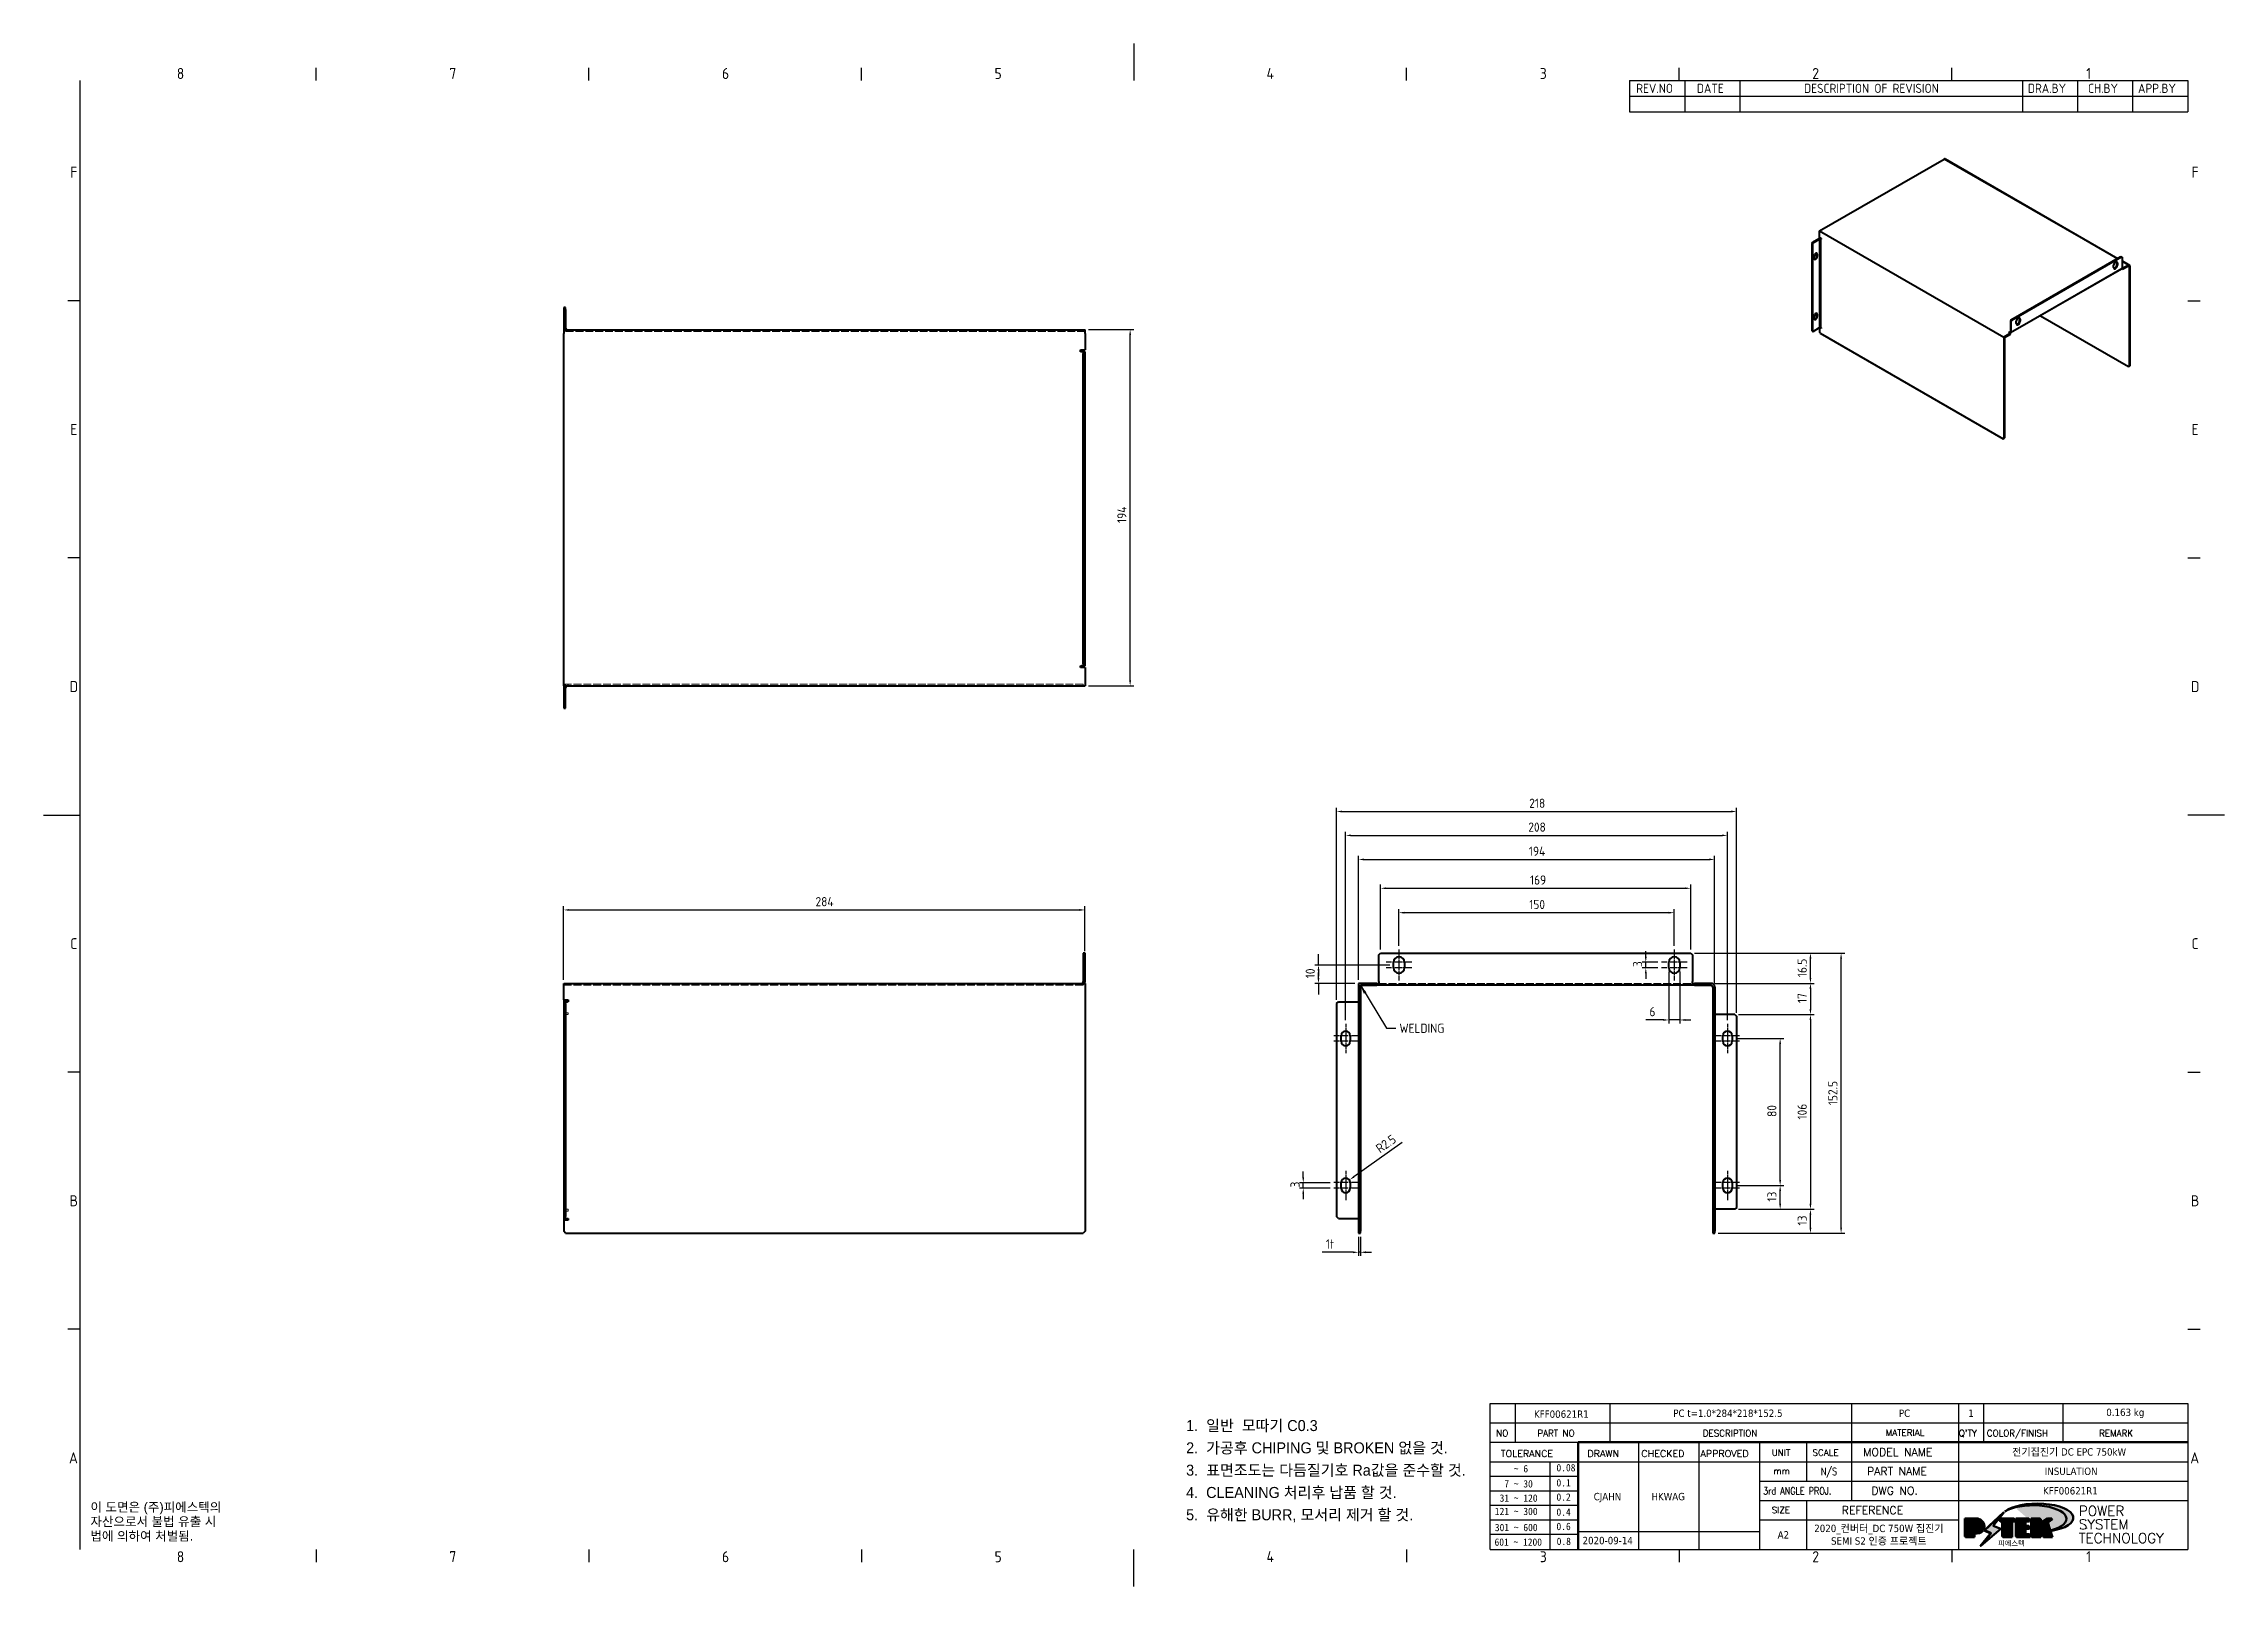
# Model space of a CAD drawing. Header units: millimetres. Extents: x 0 to 1188, y 0 to 840.
import ezdxf
from ezdxf.enums import TextEntityAlignment as Align

# ---------------------------------------------------------------- set-up
doc = ezdxf.new("R2010")
doc.units = ezdxf.units.MM
doc.header["$LTSCALE"] = 2
doc.linetypes.add('CHAIN', pattern=[0.3543, 0.2362, -0.0295, 0.0591, -0.0295])
doc.linetypes.add('DASHED', pattern=[0.2067, 0.1654, -0.0413])
doc.layers.get('0').update_dxf_attribs({"color": 3, "lineweight": 25})
for name, color, linetype, lineweight in [('가려진 것(ISO)', 2, 'DASHED', 18), ('가시적인 것(ISO)', 3, 'Continuous', 40), ('가시적인 좁은 것(ISO)', 3, 'Continuous', 35), ('경계(ISO)', 7, 'Continuous', 25), ('기호(ISO)', 5, 'Continuous', 25), ('제목(ISO)', 5, 'Continuous', 50), ('중심 표식(ISO)', 1, 'Continuous', 25), ('치수(ISO)', 2, 'Continuous', 25), ('해치(ISO)', 7, 'Continuous', 18)]:
    doc.layers.add(name, color=color, linetype=linetype, lineweight=lineweight)
doc.styles.add('HAN_291', font='')
doc.styles.add('HAN_370', font='', dxfattribs={"width": 2})
doc.styles.add('ISO Proportional', font='arial.ttf')
doc.styles.add('ISO ProportionalPSTEK', font='isocp.shx')
doc.styles.add('RC_284', font='ROMANC.shx')
doc.styles.add('RC_287', font='ROMANC.shx')
doc.styles.add('RC_292', font='ROMANC.shx')
doc.styles.add('ROMANT_294', font='romant.shx')
doc.styles.add('문자 텍스트_PSTEK_POSCO', font='isocp.shx')
doc.styles.add('치수 텍스트_PSTEK_POSCO', font='isocp.shx')
doc.styles.add('텍스트 스타일198', font='tahoma.ttf')
doc.styles.add('텍스트 스타일333', font='ROMANC.shx', dxfattribs={"width": 0.8})
doc.styles.get('HAN_291').set_extended_font_data('GulimChe')
doc.styles.get('HAN_370').set_extended_font_data('GulimChe')
doc.dimstyles.new('치수_PSTEK_POSCO', dxfattribs={"dimscale": 2, "dimtxt": 2.5, "dimasz": 1.5, "dimexe": 1, "dimexo": 1, "dimgap": 1, "dimtad": 1, "dimrnd": 1e-08, "dimdsep": 46, "dimtxsty": '치수 텍스트_PSTEK_POSCO', "dimcen": 0.09, "dimdle": 10, "dimclrd": 7, "dimclre": 7, "dimclrt": 2, "dimadec": 1, "dimazin": 2, "dimtfac": 1, "dimtmove": 0, "dimatfit": 3, "dimfxl": 0, "dimtolj": 1, "dimlwd": -1, "dimlwe": -1, "dimarcsym": 0})
doc.dimstyles.new('치수_PSTEK_POSCO$7', dxfattribs={"dimscale": 2, "dimtxt": 2.5, "dimasz": 2.5, "dimexe": 1, "dimexo": 1, "dimgap": 1, "dimtad": 1, "dimrnd": 1e-08, "dimdsep": 46, "dimtxsty": '치수 텍스트_PSTEK_POSCO', "dimcen": 0.09, "dimdle": 10, "dimclrd": 7, "dimclre": 7, "dimclrt": 2, "dimadec": 1, "dimazin": 2, "dimtfac": 1, "dimtmove": 0, "dimatfit": 3, "dimfxl": 0, "dimtolj": 1, "dimlwd": -1, "dimlwe": -1, "dimarcsym": 0})

msp = doc.modelspace()

# ---------------------------------------------------------------- texts
at = {"layer": '기호(ISO)', "color": 2, "insert": (738.588, 303.891), "char_height": 5, "width": 28.8975, "attachment_point": 4, "style": '치수 텍스트_PSTEK_POSCO'}
msp.add_mtext('{\\fISOCP|b0|i0;\\H5.0000;WELDING}', dxfattribs=at)
at = {"layer": '기호(ISO)', "color": 2, "insert": (25.51, 35.029), "char_height": 5, "width": 78.61221, "attachment_point": 4, "line_spacing_factor": 0.944221, "style": '문자 텍스트_PSTEK_POSCO'}
msp.add_mtext('{\\fArial|b0|i0;\\H5.0000;이 도면은 (주)피에스텍의\\P자산으로서 불법 유출 시 \\P법에 의하여 처벌됨.}', dxfattribs=at)

# ---------------------------------------------------------------- blocks, each defined once
blk = doc.blocks.new('경계 Default Border')
at = {"layer": '경계(ISO)'}
for p, q in [((74.25, 410), (74.25, 413.4)), ((148.5, 410), (148.5, 413.4)), ((222.75, 410), (222.75, 413.4)), ((371.25, 410), (371.25, 413.4)), ((445.5, 410), (445.5, 413.4)), ((519.75, 410), (519.75, 413.4)), ((10, 350), (6.6, 350)), ((584, 350), (587.4, 350)), ((10, 280), (6.6, 280)), ((584, 280), (587.4, 280)), ((10, 140), (6.6, 140)), ((584, 140), (587.4, 140)), ((10, 70), (6.6, 70)), ((584, 70), (587.4, 70)), ((74.25, 10), (74.25, 6.6)), ((148.5, 10), (148.5, 6.6)), ((222.75, 10), (222.75, 6.6)), ((371.25, 10), (371.25, 6.6)), ((445.5, 10), (445.5, 6.6)), ((519.75, 10), (519.75, 6.6))]:
    blk.add_line(p, q, dxfattribs=at)
at = {"layer": '경계(ISO)', "flags": 128}
for points in [[(297, 420), (297, 410)], [(10, 10), (10, 410)], [(0, 210), (10, 210)], [(594, 210), (584, 210)], [(297, 0), (297, 10)]]:
    blk.add_lwpolyline(points, dxfattribs=at)
at = {"layer": '경계(ISO)', "color": 2, "char_height": 3, "attachment_point": 7, "style": '문자 텍스트_PSTEK_POSCO'}
for s, insert in [('8', (36.27, 410.37)), ('7', (110.52, 410.39)), ('6', (184.77, 410.37)), ('5', (259.02, 410.37)), ('4', (333.1, 410.4)), ('3', (407.54, 410.37)), ('2', (481.75, 410.37)), ('1', (556.36, 410.4)), ('F', (7.24, 383.5)), ('F', (585.04, 383.5)), ('E', (7.24, 313.47)), ('E', (585.04, 313.47)), ('D', (7.08, 243.47)), ('D', (584.88, 243.47)), ('C', (7.24, 173.47)), ('C', (585.04, 173.47)), ('B', (7.08, 103.47)), ('B', (584.88, 103.47)), ('A', (6.91, 33.49)), ('A', (584.71, 33.49)), ('8', (36.27, 6.57)), ('7', (110.52, 6.59)), ('6', (184.77, 6.57)), ('5', (259.02, 6.57)), ('4', (333.1, 6.6)), ('3', (407.54, 6.57)), ('2', (481.75, 6.57)), ('1', (556.36, 6.6))]:
    blk.add_mtext(s, dxfattribs=dict(at, insert=insert))
blk = doc.blocks.new('제목 블록 PSTEK')
h = blk.add_hatch(color=1)
edge = h.paths.add_edge_path(flags=0)
edge.add_line((314.22, 19.61), (314.22, 17))
edge.add_line((314.22, 17), (314.35, 17))
edge.add_arc((314.35, 17.65), 0.651, 270, 360)
edge.add_line((315, 17.65), (315, 18.96))
edge.add_arc((314.35, 18.96), 0.651, 0, 90)
edge.add_line((314.35, 19.61), (314.22, 19.61))
edge = h.paths.add_edge_path()
edge.add_arc((314.98, 18.29), 1.97, 270, 450)
edge.add_line((314.98, 20.26), (311.77, 20.26))
edge.add_line((311.77, 20.26), (311.77, 15.34))
edge.add_line((311.77, 15.34), (314.22, 15.34))
edge.add_line((314.22, 15.34), (314.22, 16.32))
edge.add_line((314.22, 16.32), (314.98, 16.32))
h = blk.add_hatch(color=252)
edge = h.paths.add_edge_path()
edge.add_arc((314.98, 18.29), 1.97, 270, 406.82787)
edge.add_arc((315.16, 18.14), 1.97, -90, 53.56098, ccw=False)
edge.add_line((315.16, 16.17), (314.4, 16.17))
edge.add_line((314.4, 16.17), (314.4, 15.19))
edge.add_line((314.4, 15.19), (311.94, 15.19))
edge.add_line((311.94, 15.19), (311.94, 15.34))
edge.add_line((311.94, 15.34), (314.22, 15.34))
edge.add_line((314.22, 15.34), (314.22, 16.32))
edge.add_line((314.22, 16.32), (314.98, 16.32))
h = blk.add_hatch(color=252)
edge = h.paths.add_edge_path()
edge.add_line((314.4, 19.46), (314.53, 19.46))
edge.add_arc((314.53, 18.81), 0.651, 60.41893, 90, ccw=False)
edge.add_arc((314.35, 18.96), 0.651, 39.96992, 90)
edge.add_line((314.35, 19.61), (314.22, 19.61))
edge.add_line((314.22, 19.61), (314.22, 17))
edge.add_line((314.22, 17), (314.35, 17))
edge.add_arc((314.35, 17.65), 0.651, 270, 274.69308)
edge.add_line((314.4, 17), (314.4, 19.46))
for color, points in [(252, [(317.22, 17.06), (322.03, 21.63), (322.28, 21.94), (317.05, 16.98), (318.75, 16.19), (316, 12.72), (316.34, 13), (318.92, 16.27)]), (5, [(321.62, 17.42), (319.53, 18.25), (322.45, 22.02), (317.22, 17.06), (318.92, 16.27), (316.17, 12.8)]), (1, [(324.48, 19.61), (325.24, 19.61), (325.24, 20.26), (321.23, 20.26), (321.23, 19.61), (321.98, 19.61), (321.98, 15.34), (324.48, 15.34)]), (252, [(321.98, 19.61), (321.4, 19.61), (321.4, 19.46), (321.98, 19.46)]), (252, [(324.66, 19.46), (325.42, 19.46), (325.42, 20.11), (325.24, 20.11), (325.24, 19.61), (324.48, 19.61), (324.48, 15.34), (322.16, 15.34), (322.16, 15.19), (324.66, 15.19)]), (1, [(329.23, 20.26), (325.66, 20.26), (325.66, 15.34), (329.36, 15.34), (329.36, 15.99), (328.11, 15.99), (328.11, 17.56), (329.23, 17.56), (329.23, 18.26), (328.11, 18.26), (328.11, 19.61), (329.23, 19.61)]), (252, [(328.29, 19.46), (329.41, 19.46), (329.41, 20.11), (329.23, 20.11), (329.23, 19.61), (328.11, 19.61), (328.11, 18.26), (328.29, 18.26)]), (252, [(328.29, 17.42), (329.41, 17.42), (329.41, 18.11), (329.23, 18.11), (329.23, 17.56), (328.11, 17.56), (328.11, 15.99), (328.29, 15.99)]), (1, [(332.33, 20.26), (329.86, 20.26), (329.86, 15.34), (332.33, 15.34), (332.33, 17.43), (333.07, 15.34), (335.49, 15.34), (334.25, 19.31), (335.44, 20.26), (334.31, 20.26), (332.33, 19)]), (252, [(332.51, 20.11), (332.33, 20.11), (332.33, 19), (332.51, 19.11)]), (252, [(335.62, 20.11), (335.25, 20.11), (334.25, 19.31), (335.49, 15.34), (333.2, 15.34), (333.25, 15.19), (335.66, 15.19), (334.43, 19.16)]), (252, [(329.54, 15.85), (329.36, 15.85), (329.36, 15.34), (325.83, 15.34), (325.83, 15.19), (329.54, 15.19)]), (252, [(332.51, 16.93), (332.33, 17.43), (332.33, 15.34), (330.04, 15.34), (330.04, 15.19), (332.51, 15.19)])]:
    blk.add_hatch(color=color).paths.add_polyline_path(points)
at = {"layer": '해치(ISO)'}
h = blk.add_hatch(color=140, dxfattribs=at)
edge = h.paths.add_edge_path()
edge.add_ellipse((330.37, 20.16), major_axis=(9.1, 0), ratio=0.40699, start_angle=301.30985, end_angle=507.74369)
edge.add_ellipse((331.53, 20.46), major_axis=(-9.82, 0), ratio=0.39426, start_angle=111.51207, end_angle=334.47025, ccw=False)
edge.add_line((335.14, 16.86), (335.1, 16.99))
at = {"color": 180}
for p, q in [((182.48, 11.79), (182.48, 51.57)), ((182.48, 51.57), (372.48, 51.57)), ((189.27, 51.57), (189.27, 41.01)), ((215.22, 41.01), (215.22, 51.57)), ((280.88, 51.57), (280.88, 41.01)), ((310.09, 51.57), (310.09, 41.01)), ((316.9, 51.57), (316.9, 41.01)), ((338.46, 51.57), (338.46, 41.01)), ((372.48, 51.57), (372.48, 11.79)), ((182.48, 46.29), (372.48, 46.29)), ((182.48, 41.01), (206.45, 41.01)), ((182.48, 35.73), (206.45, 35.73)), ((198.86, 12.03), (198.86, 35.73)), ((206.45, 35.73), (372.48, 35.73)), ((222.94, 11.79), (222.94, 41.01)), ((239.43, 11.79), (239.43, 41.01)), ((255.92, 11.79), (255.92, 41.01)), ((268.69, 41.01), (268.69, 30.45)), ((280.88, 41.01), (280.88, 25.17)), ((310.09, 41.01), (310.09, 11.79)), ((182.48, 31.78), (206.45, 31.78)), ((255.92, 30.45), (372.48, 30.45)), ((182.48, 27.83), (206.45, 27.83)), ((182.48, 23.88), (206.45, 23.88)), ((255.92, 25.17), (372.48, 25.17)), ((268.69, 25.17), (268.69, 11.79)), ((182.48, 19.93), (206.45, 19.93)), ((255.92, 19.89), (310.09, 19.89)), ((182.48, 15.98), (206.45, 15.98)), ((206.45, 16.74), (255.92, 16.74)), ((182.48, 11.79), (372.48, 11.79))]:
    blk.add_line(p, q, dxfattribs=at)
at = {"color": 7, "lineweight": 50}
for p, q in [((206.45, 11.79), (206.45, 41.01)), ((206.45, 41.01), (372.48, 41.01))]:
    blk.add_line(p, q, dxfattribs=at)
at = {"color": 7}
for p, q in [((314.98, 20.26), (311.77, 20.26)), ((311.77, 20.26), (311.77, 15.34)), ((314.98, 20.26), (311.77, 20.26)), ((311.77, 20.26), (311.77, 15.34)), ((314.22, 17), (314.22, 19.61)), ((314.22, 19.61), (314.35, 19.61)), ((314.35, 19.61), (314.22, 19.61)), ((314.22, 19.61), (314.22, 17)), ((314.22, 17), (314.22, 19.61)), ((314.22, 19.61), (314.35, 19.61)), ((314.4, 19.46), (314.53, 19.46)), ((314.4, 17), (314.4, 19.46)), ((315, 18.96), (315, 17.65)), ((315, 18.96), (315, 17.65)), ((322.28, 21.94), (317.05, 16.98)), ((322.45, 22.02), (317.22, 17.06)), ((317.22, 17.06), (322.03, 21.63)), ((319.53, 18.25), (322.45, 22.02)), ((321.62, 17.42), (319.53, 18.25)), ((325.24, 20.26), (321.23, 20.26)), ((321.23, 20.26), (321.23, 19.61)), ((325.24, 20.26), (321.23, 20.26)), ((321.23, 20.26), (321.23, 19.61)), ((321.23, 19.61), (321.98, 19.61)), ((321.23, 19.61), (321.98, 19.61)), ((321.4, 19.61), (321.4, 19.46)), ((321.98, 19.61), (321.4, 19.61)), ((321.4, 19.46), (321.98, 19.46)), ((321.98, 19.61), (321.98, 15.34)), ((321.98, 19.46), (321.98, 19.61)), ((321.98, 19.61), (321.98, 15.34)), ((322.03, 21.63), (322.28, 21.94)), ((324.48, 19.61), (325.24, 19.61)), ((324.48, 15.34), (324.48, 19.61)), ((325.24, 19.61), (324.48, 19.61)), ((324.48, 19.61), (324.48, 15.34)), ((324.48, 19.61), (325.24, 19.61)), ((324.48, 15.34), (324.48, 19.61)), ((324.66, 19.46), (325.42, 19.46)), ((324.66, 15.19), (324.66, 19.46)), ((325.24, 19.61), (325.24, 20.26)), ((325.24, 19.61), (325.24, 20.26)), ((325.42, 20.11), (325.24, 20.11)), ((325.24, 20.11), (325.24, 19.61)), ((325.42, 19.46), (325.42, 20.11)), ((329.23, 20.26), (325.66, 20.26)), ((325.66, 20.26), (325.66, 15.34)), ((325.66, 20.26), (325.66, 15.34)), ((329.23, 20.26), (325.66, 20.26)), ((328.11, 18.26), (328.11, 19.61)), ((328.11, 19.61), (329.23, 19.61)), ((329.23, 19.61), (328.11, 19.61)), ((328.11, 19.61), (328.11, 18.26)), ((328.11, 18.26), (328.11, 19.61)), ((328.11, 19.61), (329.23, 19.61)), ((329.23, 18.26), (328.11, 18.26)), ((328.11, 18.26), (328.29, 18.26)), ((329.23, 18.26), (328.11, 18.26)), ((328.29, 18.26), (328.29, 19.46)), ((328.29, 19.46), (329.41, 19.46)), ((329.23, 19.61), (329.23, 20.26)), ((329.23, 19.61), (329.23, 20.26)), ((329.41, 20.11), (329.23, 20.11)), ((329.23, 20.11), (329.23, 19.61)), ((329.23, 17.56), (329.23, 18.26)), ((329.23, 17.56), (329.23, 18.26)), ((329.41, 18.11), (329.23, 18.11)), ((329.23, 18.11), (329.23, 17.56)), ((329.41, 19.46), (329.41, 20.11)), ((329.41, 17.42), (329.41, 18.11)), ((332.33, 20.26), (329.86, 20.26)), ((329.86, 20.26), (329.86, 15.34)), ((329.86, 20.26), (329.86, 15.34)), ((332.33, 20.26), (329.86, 20.26)), ((334.31, 20.26), (332.33, 19)), ((332.33, 19), (332.33, 20.26)), ((334.31, 20.26), (332.33, 19)), ((332.33, 19), (332.33, 20.26)), ((332.51, 20.11), (332.33, 20.11)), ((332.33, 20.11), (332.33, 19)), ((332.33, 19), (332.51, 19.11)), ((332.51, 19.11), (332.51, 20.11)), ((334.25, 19.31), (335.44, 20.26)), ((334.25, 19.31), (335.44, 20.26)), ((335.25, 20.11), (334.25, 19.31)), ((335.49, 15.34), (334.25, 19.31)), ((334.25, 19.31), (335.49, 15.34)), ((335.49, 15.34), (334.25, 19.31)), ((335.44, 20.26), (334.31, 20.26)), ((335.44, 20.26), (334.31, 20.26)), ((334.43, 19.16), (335.62, 20.11)), ((335.66, 15.19), (334.43, 19.16)), ((335.62, 20.11), (335.25, 20.11)), ((311.77, 15.34), (314.22, 15.34)), ((311.77, 15.34), (314.22, 15.34)), ((314.22, 15.34), (311.94, 15.34)), ((311.94, 15.34), (311.94, 15.19)), ((311.94, 15.19), (314.4, 15.19)), ((314.35, 17), (314.22, 17)), ((314.22, 17), (314.35, 17)), ((314.35, 17), (314.22, 17)), ((314.22, 16.32), (314.98, 16.32)), ((314.22, 15.34), (314.22, 16.32)), ((314.98, 16.32), (314.22, 16.32)), ((314.22, 16.32), (314.22, 15.34)), ((314.22, 16.32), (314.98, 16.32)), ((314.22, 15.34), (314.22, 16.32)), ((314.4, 16.17), (315.16, 16.17)), ((314.4, 15.19), (314.4, 16.17)), ((318.75, 16.19), (316, 12.72)), ((316, 12.72), (316.34, 13)), ((316.17, 12.8), (321.62, 17.42)), ((318.92, 16.27), (316.17, 12.8)), ((316.34, 13), (318.92, 16.27)), ((317.05, 16.98), (318.75, 16.19)), ((318.92, 16.27), (317.22, 17.06)), ((317.22, 17.06), (318.92, 16.27)), ((321.98, 15.34), (324.48, 15.34)), ((321.98, 15.34), (324.48, 15.34)), ((324.48, 15.34), (322.16, 15.34)), ((322.16, 15.34), (322.16, 15.19)), ((322.16, 15.19), (324.66, 15.19)), ((325.66, 15.34), (329.36, 15.34)), ((325.66, 15.34), (329.36, 15.34)), ((329.36, 15.34), (325.83, 15.34)), ((325.83, 15.34), (325.83, 15.19)), ((325.83, 15.19), (329.54, 15.19)), ((328.11, 17.56), (329.23, 17.56)), ((328.11, 15.99), (328.11, 17.56)), ((329.23, 17.56), (328.11, 17.56)), ((328.11, 17.56), (328.11, 15.99)), ((328.11, 17.56), (329.23, 17.56)), ((328.11, 15.99), (328.11, 17.56)), ((329.36, 15.99), (328.11, 15.99)), ((328.11, 15.99), (328.29, 15.99)), ((329.36, 15.99), (328.11, 15.99)), ((328.29, 15.99), (328.29, 17.42)), ((328.29, 17.42), (329.41, 17.42)), ((329.36, 15.34), (329.36, 15.99)), ((329.36, 15.34), (329.36, 15.99)), ((329.54, 15.85), (329.36, 15.85)), ((329.36, 15.85), (329.36, 15.34)), ((329.54, 15.19), (329.54, 15.85)), ((329.86, 15.34), (332.33, 15.34)), ((329.86, 15.34), (332.33, 15.34)), ((332.33, 15.34), (330.04, 15.34)), ((330.04, 15.34), (330.04, 15.19)), ((330.04, 15.19), (332.51, 15.19)), ((332.33, 17.43), (333.07, 15.34)), ((332.33, 15.34), (332.33, 17.43)), ((332.51, 16.93), (332.33, 17.43)), ((332.33, 17.43), (332.33, 15.34)), ((332.33, 17.43), (333.07, 15.34)), ((332.33, 15.34), (332.33, 17.43)), ((332.51, 15.19), (332.51, 16.93)), ((333.07, 15.34), (335.49, 15.34)), ((333.07, 15.34), (335.49, 15.34)), ((335.49, 15.34), (333.2, 15.34)), ((333.2, 15.34), (333.25, 15.19)), ((333.25, 15.19), (335.66, 15.19)), ((345.04, 17.5), (344.99, 17.69))]:
    blk.add_line(p, q, dxfattribs=at)
at = {"color": 1}
for p, q in [((314.98, 20.26), (311.77, 20.26)), ((311.77, 20.26), (311.77, 15.34)), ((314.22, 17), (314.22, 19.61)), ((314.22, 19.61), (314.35, 19.61)), ((315, 18.96), (315, 17.65)), ((325.24, 20.26), (321.23, 20.26)), ((321.23, 20.26), (321.23, 19.61)), ((321.23, 19.61), (321.98, 19.61)), ((321.98, 19.61), (321.98, 15.34)), ((324.48, 19.61), (325.24, 19.61)), ((324.48, 15.34), (324.48, 19.61)), ((325.24, 19.61), (325.24, 20.26)), ((329.23, 20.26), (325.66, 20.26)), ((325.66, 20.26), (325.66, 15.34)), ((328.11, 18.26), (328.11, 19.61)), ((328.11, 19.61), (329.23, 19.61)), ((329.23, 18.26), (328.11, 18.26)), ((329.23, 19.61), (329.23, 20.26)), ((329.23, 17.56), (329.23, 18.26)), ((332.33, 20.26), (329.86, 20.26)), ((329.86, 20.26), (329.86, 15.34)), ((334.31, 20.26), (332.33, 19)), ((332.33, 19), (332.33, 20.26)), ((334.25, 19.31), (335.44, 20.26)), ((335.49, 15.34), (334.25, 19.31)), ((335.44, 20.26), (334.31, 20.26)), ((311.77, 15.34), (314.22, 15.34)), ((314.35, 17), (314.22, 17)), ((314.22, 16.32), (314.98, 16.32)), ((314.22, 15.34), (314.22, 16.32)), ((321.98, 15.34), (324.48, 15.34)), ((325.66, 15.34), (329.36, 15.34)), ((328.11, 17.56), (329.23, 17.56)), ((328.11, 15.99), (328.11, 17.56)), ((329.36, 15.99), (328.11, 15.99)), ((329.36, 15.34), (329.36, 15.99)), ((329.86, 15.34), (332.33, 15.34)), ((332.33, 17.43), (333.07, 15.34)), ((332.33, 15.34), (332.33, 17.43)), ((333.07, 15.34), (335.49, 15.34))]:
    blk.add_line(p, q, dxfattribs=at)
at = {"color": 5}
for p, q in [((322.45, 22.02), (317.22, 17.06)), ((319.53, 18.25), (322.45, 22.02)), ((321.62, 17.42), (319.53, 18.25)), ((316.17, 12.8), (321.62, 17.42)), ((318.92, 16.27), (316.17, 12.8)), ((317.22, 17.06), (318.92, 16.27))]:
    blk.add_line(p, q, dxfattribs=at)
at = {"color": 7}
for centre, radius, start, end in [((314.35, 18.96), 0.651, 0, 90), ((314.35, 18.96), 0.651, 39.96992, 90), ((314.35, 18.96), 0.651, 0, 90), ((314.53, 18.81), 0.651, 60.41893, 90), ((314.98, 18.29), 1.97, 270, 90), ((314.98, 18.29), 1.97, 270, 90), ((314.98, 18.29), 1.97, 270, 46.82787), ((315.16, 18.14), 1.97, 270, 53.56098), ((314.35, 17.65), 0.651, 270, 0), ((314.35, 17.65), 0.651, 270, 0), ((314.35, 17.65), 0.651, 270, 274.69308)]:
    blk.add_arc(centre, radius, start, end, dxfattribs=at)
at = {"color": 1}
for centre, radius, start, end in [((314.35, 18.96), 0.651, 0, 90), ((314.98, 18.29), 1.97, 270, 90), ((314.35, 17.65), 0.651, 270, 0)]:
    blk.add_arc(centre, radius, start, end, dxfattribs=at)
at = {"layer": '제목(ISO)', "lineweight": 18}
blk.add_line((182.48, 35.73), (182.48, 11.79), dxfattribs=at)
at = {"layer": '제목(ISO)'}
for p, q in [((314.98, 20.26), (311.77, 20.26)), ((311.77, 20.26), (311.77, 15.34)), ((314.22, 17), (314.22, 19.61)), ((314.22, 19.61), (314.35, 19.61)), ((314.35, 19.61), (314.22, 19.61)), ((314.22, 19.61), (314.22, 17)), ((314.4, 19.46), (314.53, 19.46)), ((314.4, 17), (314.4, 19.46)), ((315, 18.96), (315, 17.65)), ((322.28, 21.94), (317.05, 16.98)), ((322.45, 22.02), (317.22, 17.06)), ((317.22, 17.06), (322.03, 21.63)), ((319.53, 18.25), (322.45, 22.02)), ((321.62, 17.42), (319.53, 18.25)), ((325.24, 20.26), (321.23, 20.26)), ((321.23, 20.26), (321.23, 19.61)), ((321.23, 19.61), (321.98, 19.61)), ((321.98, 19.61), (321.4, 19.61)), ((321.4, 19.61), (321.4, 19.46)), ((321.4, 19.46), (321.98, 19.46)), ((321.98, 19.61), (321.98, 15.34)), ((321.98, 19.46), (321.98, 19.61)), ((322.03, 21.63), (322.28, 21.94)), ((324.48, 19.61), (325.24, 19.61)), ((324.48, 15.34), (324.48, 19.61)), ((325.24, 19.61), (324.48, 19.61)), ((324.48, 19.61), (324.48, 15.34)), ((324.66, 19.46), (325.42, 19.46)), ((324.66, 15.19), (324.66, 19.46)), ((325.24, 19.61), (325.24, 20.26)), ((325.42, 20.11), (325.24, 20.11)), ((325.24, 20.11), (325.24, 19.61)), ((325.42, 19.46), (325.42, 20.11)), ((329.23, 20.26), (325.66, 20.26)), ((325.66, 20.26), (325.66, 15.34)), ((328.11, 18.26), (328.11, 19.61)), ((328.11, 19.61), (329.23, 19.61)), ((329.23, 19.61), (328.11, 19.61)), ((328.11, 19.61), (328.11, 18.26)), ((329.23, 18.26), (328.11, 18.26)), ((328.11, 18.26), (328.29, 18.26)), ((328.29, 19.46), (329.41, 19.46)), ((328.29, 18.26), (328.29, 19.46)), ((329.23, 19.61), (329.23, 20.26)), ((329.41, 20.11), (329.23, 20.11)), ((329.23, 20.11), (329.23, 19.61)), ((329.23, 17.56), (329.23, 18.26)), ((329.41, 18.11), (329.23, 18.11)), ((329.23, 18.11), (329.23, 17.56)), ((329.41, 19.46), (329.41, 20.11)), ((329.41, 17.42), (329.41, 18.11)), ((332.33, 20.26), (329.86, 20.26)), ((329.86, 20.26), (329.86, 15.34)), ((334.31, 20.26), (332.33, 19)), ((332.33, 19), (332.33, 20.26)), ((332.51, 20.11), (332.33, 20.11)), ((332.33, 20.11), (332.33, 19)), ((332.33, 19), (332.51, 19.11)), ((332.51, 19.11), (332.51, 20.11)), ((334.25, 19.31), (335.44, 20.26)), ((335.25, 20.11), (334.25, 19.31)), ((335.49, 15.34), (334.25, 19.31)), ((334.25, 19.31), (335.49, 15.34)), ((335.44, 20.26), (334.31, 20.26)), ((334.43, 19.16), (335.62, 20.11)), ((335.66, 15.19), (334.43, 19.16)), ((335.62, 20.11), (335.25, 20.11)), ((311.77, 15.34), (314.22, 15.34)), ((314.22, 15.34), (311.94, 15.34)), ((311.94, 15.34), (311.94, 15.19)), ((311.94, 15.19), (314.4, 15.19)), ((314.35, 17), (314.22, 17)), ((314.22, 17), (314.35, 17)), ((314.22, 15.34), (314.22, 16.32)), ((314.22, 16.32), (314.98, 16.32)), ((314.98, 16.32), (314.22, 16.32)), ((314.22, 16.32), (314.22, 15.34)), ((314.4, 15.19), (314.4, 16.17)), ((314.4, 16.17), (315.16, 16.17)), ((318.75, 16.19), (316, 12.72)), ((316, 12.72), (316.34, 13)), ((316.17, 12.8), (321.62, 17.42)), ((318.92, 16.27), (316.17, 12.8)), ((316.34, 13), (318.92, 16.27)), ((317.05, 16.98), (318.75, 16.19)), ((317.22, 17.06), (318.92, 16.27)), ((318.92, 16.27), (317.22, 17.06)), ((321.98, 15.34), (324.48, 15.34)), ((324.48, 15.34), (322.16, 15.34)), ((322.16, 15.34), (322.16, 15.19)), ((322.16, 15.19), (324.66, 15.19)), ((325.66, 15.34), (329.36, 15.34)), ((329.36, 15.34), (325.83, 15.34)), ((325.83, 15.34), (325.83, 15.19)), ((325.83, 15.19), (329.54, 15.19)), ((328.11, 15.99), (328.11, 17.56)), ((328.11, 17.56), (329.23, 17.56)), ((329.23, 17.56), (328.11, 17.56)), ((328.11, 17.56), (328.11, 15.99)), ((329.36, 15.99), (328.11, 15.99)), ((328.11, 15.99), (328.29, 15.99)), ((328.29, 17.42), (329.41, 17.42)), ((328.29, 15.99), (328.29, 17.42)), ((329.36, 15.34), (329.36, 15.99)), ((329.54, 15.85), (329.36, 15.85)), ((329.36, 15.85), (329.36, 15.34)), ((329.54, 15.19), (329.54, 15.85)), ((329.86, 15.34), (332.33, 15.34)), ((332.33, 15.34), (330.04, 15.34)), ((330.04, 15.34), (330.04, 15.19)), ((330.04, 15.19), (332.51, 15.19)), ((332.33, 15.34), (332.33, 17.43)), ((332.33, 17.43), (333.07, 15.34)), ((332.51, 16.93), (332.33, 17.43)), ((332.33, 17.43), (332.33, 15.34)), ((332.51, 15.19), (332.51, 16.93)), ((333.07, 15.34), (335.49, 15.34)), ((335.49, 15.34), (333.2, 15.34)), ((333.2, 15.34), (333.25, 15.19)), ((333.25, 15.19), (335.66, 15.19))]:
    blk.add_line(p, q, dxfattribs=at)
at = {"layer": '제목(ISO)', "color": 4}
blk.add_line((335.14, 16.86), (335.1, 16.99), dxfattribs=at)
at = {"layer": '제목(ISO)'}
for centre, radius, start, end in [((314.35, 18.96), 0.651, 0, 90), ((314.35, 18.96), 0.651, 39.96992, 90), ((314.53, 18.81), 0.651, 60.41893, 90), ((314.98, 18.29), 1.97, 46.82787, 90), ((314.98, 18.29), 1.97, 270, 46.82787), ((314.98, 18.29), 1.97, 270, 46.82787), ((315.16, 18.14), 1.97, 270, 53.56098), ((314.35, 17.65), 0.651, 270, 0), ((314.35, 17.65), 0.651, 270, 274.69308)]:
    blk.add_arc(centre, radius, start, end, dxfattribs=at)
at = {"layer": '제목(ISO)', "color": 4}
for centre, major_axis, ratio, start_param, end_param in [((331.53, 20.46), (9.82, 0), 0.39426, 5.087845, 8.9792), ((330.37, 20.16), (9.1, 0), 0.40699, 5.258849, 8.861799)]:
    blk.add_ellipse(centre, major_axis=major_axis, ratio=ratio, start_param=start_param, end_param=end_param, dxfattribs=at)
at = {"color": 2}
for s, height, style, p in [('NO', 1.742, 'RC_284', (184.14, 42.62)), ('PART NO', 1.742, 'RC_284', (195.34, 42.62)), ('DESCRIPTION', 1.7424, 'RC_284', (240.4, 42.62)), ("Q'TY", 1.742, 'RC_284', (310.14, 42.62)), ('COLOR/FINISH', 1.7424, 'RC_284', (317.77, 42.62)), ('REMARK', 1.742, 'RC_284', (348.35, 42.62)), (' TOLERANCE', 1.9, 'RC_287', (184.09, 37.01)), ('DRAWN', 1.9, 'RC_287', (208.98, 37.01)), ('CHECKED', 1.9, 'RC_287', (223.69, 37.01)), ('APPROVED', 1.9, 'RC_287', (239.78, 37.01)), ('UNIT', 1.742, 'RC_284', (259.17, 37.34)), ('SCALE', 1.742, 'RC_284', (270.29, 37.34)), ('MODEL NAME', 2.178, 'RC_292', (284.1, 37.25)), ('  7 ~ 30', 2, 'HAN_291', (183.77, 28.71)), ('    ~ 6', 2, 'HAN_291', (183.77, 32.82)), ('0.08', 2, 'HAN_291', (200.55, 33.1)), ('0.1', 2, 'HAN_291', (200.55, 28.99)), ('mm', 1.742, 'RC_284', (259.65, 32.35)), ('PART NAME', 2.178, 'RC_292', (285.14, 32.03)), (' 31 ~ 120', 2, 'HAN_291', (183.77, 24.83)), ('0.2', 2, 'HAN_291', (200.55, 25.11)), (' DWG NO.', 2.178, 'RC_292', (284.81, 26.75)), ('301 ~ 600', 2, 'HAN_291', (183.77, 16.83)), ('121 ~ 300', 2, 'HAN_291', (183.77, 21.21)), ('0.4', 2, 'HAN_291', (200.55, 21)), ('0.6', 2, 'HAN_291', (200.55, 17.12)), ('SIZE', 1.742, 'RC_284', (259.17, 21.69)), ('REFERENCE', 2.178, 'RC_292', (278.27, 21.43)), ('601 ~ 1200', 2, 'HAN_291', (183.68, 12.85)), ('0.8', 2, 'HAN_291', (200.61, 13.06))]:
    blk.add_text(s, height=height, dxfattribs=dict(at, style=style)).set_placement(p)
at = {"color": 2, "style": 'RC_284'}
blk.add_text('MATERIAL', height=1.742, dxfattribs=at).set_placement((295.48, 43.65), align=Align.MIDDLE_CENTER)
at = {"color": 7, "style": '텍스트 스타일333', "width": 0.8}
blk.add_text('N/S', height=2, dxfattribs=at).set_placement((274.78, 33.09), align=Align.MIDDLE_CENTER)
at = {"color": 2, "style": '텍스트 스타일333', "width": 0.8}
blk.add_text('3rd ANGLE PROJ.', height=2, dxfattribs=at).set_placement((256.84, 26.76))
at = {"color": 7, "style": 'ROMANT_294'}
for s, p in [('POWER', (342.83, 20.97)), ('SYSTEM', (342.83, 17.33)), ('TECHNOLOGY', (342.83, 13.57))]:
    blk.add_text(s, height=2.7, dxfattribs=at).set_placement(p)
at = {"color": 7, "insert": (320.85, 14.21), "char_height": 1.4, "attachment_point": 1, "line_spacing_factor": 0.332, "style": 'HAN_370'}
blk.add_mtext('\\fHY견고딕|b0|i0;\\H1.4000;피에스텍', dxfattribs=at)
at = {"layer": '제목(ISO)', "color": 7, "style": '텍스트 스타일198'}
for tag, p in [('부품_번호_001', (194.43, 47.68)), ('설명_001', (232.36, 47.92)), ('재질_001', (293.82, 47.93)), ("3._Q'TY_001", (312.71, 47.92)), ('질량\\P3;_001', (350.3, 48.16)), ('1._MODEL_NAME_001', (324.68, 37.39)), ('제목_001', (333.56, 32.12)), ('설계자_001', (210.68, 25.23)), ('점검자_001', (226.43, 25.23)), ('부품_번호_001', (333.09, 26.81)), ('프로젝트_001', (270.76, 16.58)), ('작성_날짜_001', (207.65, 13.27)), ('시트_크기_001', (260.79, 14.82)), ('프로젝트_002', (275.34, 13.15))]:
    blk.add_attdef(tag, p, '', height=2, dxfattribs=at)
for tag, p in [('4._COLOR', (327.68, 48.93)), ('엔지니어링_승인자', (247.67, 26.23)), ('점검_날짜', (231.18, 14.27)), ('엔지니어링_승인_날짜', (247.67, 14.27))]:
    blk.add_attdef(tag, text='', height=2, dxfattribs=at).set_placement(p, align=Align.MIDDLE_CENTER)
blk = doc.blocks.new('리비전 내역')
at = {"layer": '기호(ISO)'}
for p, q in [((432, 410), (584, 410)), ((432, 410), (432, 405.72)), ((447, 410), (447, 405.72)), ((462, 410), (462, 405.72)), ((539, 410), (539, 405.72)), ((554, 410), (554, 405.72)), ((569, 410), (569, 405.72)), ((584, 410), (584, 405.72)), ((432, 405.72), (584, 405.72)), ((432, 405.72), (432, 401.44)), ((447, 405.72), (447, 401.44)), ((462, 405.72), (462, 401.44)), ((539, 405.72), (539, 401.44)), ((554, 405.72), (554, 401.44)), ((569, 405.72), (569, 401.44)), ((584, 405.72), (584, 401.44)), ((432, 401.44), (584, 401.44))]:
    blk.add_line(p, q, dxfattribs=at)
at = {"layer": '기호(ISO)', "color": 2, "char_height": 2.5, "attachment_point": 7, "style": 'ISO ProportionalPSTEK'}
for s, insert in [('REV.NO', (433.79, 406.58)), ('DATE', (450.31, 406.58)), ('DESCRIPTION OF REVISION', (479.51, 406.58)), ('DRA.BY', (540.48, 406.58)), ('CH.BY', (556.86, 406.58)), ('APP.BY', (570.48, 406.58))]:
    blk.add_mtext(s, dxfattribs=dict(at, insert=insert))
blk = doc.blocks.new('*D22')
at = {"layer": 'Defpoints', "color": 0}
for p in [(738.3, 366.8), (738.3, 346.8), (888.3, 346.8)]:
    blk.add_point(p, dxfattribs=at)
at = {"layer": '치수(ISO)', "color": 7}
for p, q in [((738.3, 348.8), (738.3, 368.8)), ((888.3, 348.8), (888.3, 368.8)), ((885.3, 366.8), (741.3, 366.8))]:
    blk.add_line(p, q, dxfattribs=at)
for points in [[(741.3, 367.3), (741.3, 366.3), (738.3, 366.8)], [(885.3, 367.3), (885.3, 366.3), (888.3, 366.8)]]:
    blk.add_solid(points, dxfattribs=at)
at = {"layer": '치수(ISO)', "color": 2, "insert": (809.3, 371.3), "char_height": 5, "attachment_point": 4, "style": '치수 텍스트_PSTEK_POSCO'}
blk.add_mtext('\\A1;150', dxfattribs=at)
blk = doc.blocks.new('*D23')
at = {"layer": 'Defpoints', "color": 0}
for p in [(897.3, 380.1), (728.3, 344.8), (897.3, 344.8)]:
    blk.add_point(p, dxfattribs=at)
at = {"layer": '치수(ISO)', "color": 7}
for p, q in [((728.3, 346.8), (728.3, 382.1)), ((897.3, 346.8), (897.3, 382.1)), ((731.3, 380.1), (894.3, 380.1))]:
    blk.add_line(p, q, dxfattribs=at)
for points in [[(731.3, 380.6), (731.3, 379.6), (728.3, 380.1)], [(894.3, 380.6), (894.3, 379.6), (897.3, 380.1)]]:
    blk.add_solid(points, dxfattribs=at)
at = {"layer": '치수(ISO)', "color": 2, "insert": (809.7, 384.6), "char_height": 5, "attachment_point": 4, "style": '치수 텍스트_PSTEK_POSCO'}
blk.add_mtext('\\A1;169', dxfattribs=at)
blk = doc.blocks.new('*D24')
at = {"layer": 'Defpoints', "color": 0}
for p in [(910.3, 395.8), (716.3, 328.3), (910.3, 326.3)]:
    blk.add_point(p, dxfattribs=at)
at = {"layer": '치수(ISO)', "color": 7}
for p, q in [((716.3, 330.3), (716.3, 397.8)), ((719.3, 395.8), (907.3, 395.8)), ((910.3, 328.3), (910.3, 397.8))]:
    blk.add_line(p, q, dxfattribs=at)
for points in [[(719.3, 396.3), (719.3, 395.3), (716.3, 395.8)], [(907.3, 396.3), (907.3, 395.3), (910.3, 395.8)]]:
    blk.add_solid(points, dxfattribs=at)
at = {"layer": '치수(ISO)', "color": 2, "insert": (809.1, 400.3), "char_height": 5, "attachment_point": 4, "style": '치수 텍스트_PSTEK_POSCO'}
blk.add_mtext('\\A1;194', dxfattribs=at)
blk = doc.blocks.new('*D25')
at = {"layer": 'Defpoints', "color": 0}
for p in [(922.3, 421.9), (704.3, 317.3), (922.3, 310.3)]:
    blk.add_point(p, dxfattribs=at)
at = {"layer": '치수(ISO)', "color": 7}
for p, q in [((704.3, 319.3), (704.3, 423.9)), ((707.3, 421.9), (919.3, 421.9)), ((922.3, 312.3), (922.3, 423.9))]:
    blk.add_line(p, q, dxfattribs=at)
for points in [[(707.3, 422.4), (707.3, 421.4), (704.3, 421.9)], [(919.3, 422.4), (919.3, 421.4), (922.3, 421.9)]]:
    blk.add_solid(points, dxfattribs=at)
at = {"layer": '치수(ISO)', "color": 2, "insert": (809.3, 426.4), "char_height": 5, "attachment_point": 4, "style": '치수 텍스트_PSTEK_POSCO'}
blk.add_mtext('\\A1;218', dxfattribs=at)
blk = doc.blocks.new('*D26')
at = {"layer": 'Defpoints', "color": 0}
for p in [(921.3, 205.3), (962.5, 205.3), (910.3, 192.3)]:
    blk.add_point(p, dxfattribs=at)
at = {"layer": '치수(ISO)', "color": 7}
for p, q in [((923.3, 205.3), (964.5, 205.3)), ((962.5, 195.3), (962.5, 202.3)), ((912.3, 192.3), (964.5, 192.3))]:
    blk.add_line(p, q, dxfattribs=at)
for points in [[(962, 202.3), (963, 202.3), (962.5, 205.3)], [(962, 195.3), (963, 195.3), (962.5, 192.3)]]:
    blk.add_solid(points, dxfattribs=at)
at = {"layer": '치수(ISO)', "color": 2, "insert": (958, 196.5), "char_height": 5, "attachment_point": 4, "rotation": 90, "style": '치수 텍스트_PSTEK_POSCO'}
blk.add_mtext('\\A1;13', dxfattribs=at)
blk = doc.blocks.new('*D27')
at = {"layer": 'Defpoints', "color": 0}
for p in [(919.8, 218.3), (946, 218.3), (921.3, 205.3)]:
    blk.add_point(p, dxfattribs=at)
at = {"layer": '치수(ISO)', "color": 7}
for p, q in [((921.8, 218.3), (948, 218.3)), ((946, 208.3), (946, 215.3)), ((923.3, 205.3), (948, 205.3))]:
    blk.add_line(p, q, dxfattribs=at)
for points in [[(945.5, 215.3), (946.5, 215.3), (946, 218.3)], [(945.5, 208.3), (946.5, 208.3), (946, 205.3)]]:
    blk.add_solid(points, dxfattribs=at)
at = {"layer": '치수(ISO)', "color": 2, "insert": (941.5, 209.5), "char_height": 5, "attachment_point": 4, "rotation": 90, "style": '치수 텍스트_PSTEK_POSCO'}
blk.add_mtext('\\A1;13', dxfattribs=at)
blk = doc.blocks.new('*D28')
at = {"layer": 'Defpoints', "color": 0}
for p in [(919.8, 298.3), (946, 298.3), (919.8, 218.3)]:
    blk.add_point(p, dxfattribs=at)
at = {"layer": '치수(ISO)', "color": 7}
for p, q in [((921.8, 298.3), (948, 298.3)), ((946, 221.3), (946, 295.3)), ((921.8, 218.3), (948, 218.3))]:
    blk.add_line(p, q, dxfattribs=at)
for points in [[(945.5, 295.3), (946.5, 295.3), (946, 298.3)], [(945.5, 221.3), (946.5, 221.3), (946, 218.3)]]:
    blk.add_solid(points, dxfattribs=at)
at = {"layer": '치수(ISO)', "color": 2, "insert": (941.5, 255.6), "char_height": 5, "attachment_point": 4, "rotation": 90, "style": '치수 텍스트_PSTEK_POSCO'}
blk.add_mtext('\\A1;80', dxfattribs=at)
blk = doc.blocks.new('*D29')
at = {"layer": 'Defpoints', "color": 0}
for p in [(921.3, 311.3), (921.3, 205.3), (962.5, 205.3)]:
    blk.add_point(p, dxfattribs=at)
at = {"layer": '치수(ISO)', "color": 7}
for p, q in [((923.3, 311.3), (964.5, 311.3)), ((962.5, 308.3), (962.5, 208.3)), ((923.3, 205.3), (964.5, 205.3))]:
    blk.add_line(p, q, dxfattribs=at)
for points in [[(962, 308.3), (963, 308.3), (962.5, 311.3)], [(962, 208.3), (963, 208.3), (962.5, 205.3)]]:
    blk.add_solid(points, dxfattribs=at)
at = {"layer": '치수(ISO)', "color": 2, "insert": (958, 254.2), "char_height": 5, "attachment_point": 4, "rotation": 90, "style": '치수 텍스트_PSTEK_POSCO'}
blk.add_mtext('\\A1;106', dxfattribs=at)
blk = doc.blocks.new('*D30')
at = {"layer": 'Defpoints', "color": 0}
for p in [(908.3, 328.3), (921.3, 311.3), (962.5, 311.3)]:
    blk.add_point(p, dxfattribs=at)
at = {"layer": '치수(ISO)', "color": 7}
for p, q in [((910.3, 328.3), (964.5, 328.3)), ((962.5, 325.3), (962.5, 314.3)), ((923.3, 311.3), (964.5, 311.3))]:
    blk.add_line(p, q, dxfattribs=at)
for points in [[(962, 325.3), (963, 325.3), (962.5, 328.3)], [(962, 314.3), (963, 314.3), (962.5, 311.3)]]:
    blk.add_solid(points, dxfattribs=at)
at = {"layer": '치수(ISO)', "color": 2, "insert": (958, 317.6), "char_height": 5, "attachment_point": 4, "rotation": 90, "style": '치수 텍스트_PSTEK_POSCO'}
blk.add_mtext('\\A1;17', dxfattribs=at)
blk = doc.blocks.new('*D31')
at = {"layer": 'Defpoints', "color": 0}
for p in [(897.3, 344.8), (962.5, 344.8), (908.3, 328.3)]:
    blk.add_point(p, dxfattribs=at)
at = {"layer": '치수(ISO)', "color": 7}
for p, q in [((899.3, 344.8), (964.5, 344.8)), ((962.5, 331.3), (962.5, 341.8)), ((910.3, 328.3), (964.5, 328.3))]:
    blk.add_line(p, q, dxfattribs=at)
for points in [[(962, 341.8), (963, 341.8), (962.5, 344.8)], [(962, 331.3), (963, 331.3), (962.5, 328.3)]]:
    blk.add_solid(points, dxfattribs=at)
at = {"layer": '치수(ISO)', "color": 2, "insert": (958, 331.7), "char_height": 5, "attachment_point": 4, "rotation": 90, "style": '치수 텍스트_PSTEK_POSCO'}
blk.add_mtext('\\A1;16.5', dxfattribs=at)
blk = doc.blocks.new('*D32')
at = {"layer": 'Defpoints', "color": 0}
for p in [(694.5, 338.3), (735.3, 338.3), (716.3, 328.3)]:
    blk.add_point(p, dxfattribs=at)
at = {"layer": '치수(ISO)', "color": 7}
for p, q in [((733.3, 338.3), (692.5, 338.3)), ((694.5, 341.3), (694.5, 344.3)), ((694.5, 338.3), (694.5, 341.3)), ((694.5, 335.3), (694.5, 332.3)), ((694.5, 331.3), (694.5, 334.3)), ((714.3, 328.3), (692.5, 328.3)), ((694.5, 328.3), (694.5, 325.3)), ((694.5, 325.3), (694.5, 322.3))]:
    blk.add_line(p, q, dxfattribs=at)
for points in [[(694, 335.3), (695, 335.3), (694.5, 338.3)], [(694, 331.3), (695, 331.3), (694.5, 328.3)]]:
    blk.add_solid(points, dxfattribs=at)
at = {"layer": '치수(ISO)', "color": 2, "insert": (690, 331.1), "char_height": 5, "attachment_point": 4, "rotation": 90, "style": '치수 텍스트_PSTEK_POSCO'}
blk.add_mtext('\\A1;10', dxfattribs=at)
blk = doc.blocks.new('*D33')
at = {"layer": 'Defpoints', "color": 0}
for p in [(897.3, 344.8), (979.2, 344.8), (910.3, 192.3)]:
    blk.add_point(p, dxfattribs=at)
at = {"layer": '치수(ISO)', "color": 7}
for p, q in [((899.3, 344.8), (981.2, 344.8)), ((979.2, 195.3), (979.2, 341.8)), ((912.3, 192.3), (981.2, 192.3))]:
    blk.add_line(p, q, dxfattribs=at)
for points in [[(978.7, 341.8), (979.7, 341.8), (979.2, 344.8)], [(978.7, 195.3), (979.7, 195.3), (979.2, 192.3)]]:
    blk.add_solid(points, dxfattribs=at)
at = {"layer": '치수(ISO)', "color": 2, "insert": (974.7, 262), "char_height": 5, "attachment_point": 4, "rotation": 90, "style": '치수 텍스트_PSTEK_POSCO'}
blk.add_mtext('\\A1;152.5', dxfattribs=at)
blk = doc.blocks.new('*D34')
at = {"layer": 'Defpoints', "color": 0}
for p in [(567.3, 368.3), (567.3, 343.8), (283.3, 328.3)]:
    blk.add_point(p, dxfattribs=at)
at = {"layer": '치수(ISO)', "color": 7}
for p, q in [((283.3, 330.3), (283.3, 370.3)), ((567.3, 345.8), (567.3, 370.3)), ((286.3, 368.3), (564.3, 368.3))]:
    blk.add_line(p, q, dxfattribs=at)
for points in [[(286.3, 368.8), (286.3, 367.8), (283.3, 368.3)], [(564.3, 368.8), (564.3, 367.8), (567.3, 368.3)]]:
    blk.add_solid(points, dxfattribs=at)
at = {"layer": '치수(ISO)', "color": 2, "insert": (420.5, 372.8), "char_height": 5, "attachment_point": 4, "style": '치수 텍스트_PSTEK_POSCO'}
blk.add_mtext('\\A1;284', dxfattribs=at)
blk = doc.blocks.new('*D35')
at = {"layer": 'Defpoints', "color": 0}
for p in [(567.3, 684.3), (591.9, 684.3), (567.3, 490.3)]:
    blk.add_point(p, dxfattribs=at)
at = {"layer": '치수(ISO)', "color": 7}
for p, q in [((569.3, 684.3), (593.9, 684.3)), ((591.9, 493.3), (591.9, 681.3)), ((569.3, 490.3), (593.9, 490.3))]:
    blk.add_line(p, q, dxfattribs=at)
for points in [[(591.4, 681.3), (592.4, 681.3), (591.9, 684.3)], [(591.4, 493.3), (592.4, 493.3), (591.9, 490.3)]]:
    blk.add_solid(points, dxfattribs=at)
at = {"layer": '치수(ISO)', "color": 2, "insert": (587.4, 579), "char_height": 5, "attachment_point": 4, "rotation": 90, "style": '치수 텍스트_PSTEK_POSCO'}
blk.add_mtext('\\A1;194', dxfattribs=at)
blk = doc.blocks.new('주석-STS 판금')
at = {"layer": '기호(ISO)', "color": 2, "insert": (-40.78, 13.83), "char_height": 3, "width": 104.0081, "attachment_point": 1, "line_spacing_factor": 1.214608, "style": 'ISO Proportional'}
blk.add_mtext('\\f굴림|b0|i0;\\H3.0000;1.  일반  모따기 C0.3\\P2.  가공후 CHIPING 및 BROKEN 없을 것.\\P3.  표면조도는 다듬질기호 Ra값을 준수할 것.\\P4.  CLEANING 처리후 납품 할 것.\\P5.  유해한 BURR, 모서리 제거 할 것.', dxfattribs=at)
blk = doc.blocks.new('*D36')
at = {"layer": 'Defpoints', "color": 0}
for p in [(686.2, 219.8), (702.8, 219.8), (702.8, 216.8)]:
    blk.add_point(p, dxfattribs=at)
at = {"layer": '치수(ISO)', "color": 7}
for p, q in [((686.2, 222.8), (686.2, 225.8)), ((700.8, 219.8), (684.2, 219.8)), ((700.8, 216.8), (684.2, 216.8)), ((686.2, 216.8), (686.2, 219.8)), ((686.2, 213.8), (686.2, 210.8))]:
    blk.add_line(p, q, dxfattribs=at)
for points in [[(685.7, 222.8), (686.7, 222.8), (686.2, 219.8)], [(685.7, 213.8), (686.7, 213.8), (686.2, 216.8)]]:
    blk.add_solid(points, dxfattribs=at)
at = {"layer": '치수(ISO)', "color": 2, "insert": (681.7, 217.2), "char_height": 5, "attachment_point": 4, "rotation": 90, "style": '치수 텍스트_PSTEK_POSCO'}
blk.add_mtext('\\A1;3', dxfattribs=at)
blk = doc.blocks.new('*D37')
at = {"layer": 'Defpoints', "color": 0}
for p in [(709.3, 219.8), (711.4, 221.3)]:
    blk.add_point(p, dxfattribs=at)
at = {"layer": '치수(ISO)', "color": 7}
blk.add_line((740, 241.6), (713.8, 223), dxfattribs=at)
blk.add_solid([(713.5, 223.4), (714.1, 222.6), (711.4, 221.3)], dxfattribs=at)
at = {"layer": '치수(ISO)', "color": 2, "insert": (726.6, 237.7), "char_height": 5, "attachment_point": 4, "rotation": 35.4369, "style": '치수 텍스트_PSTEK_POSCO'}
blk.add_mtext('\\A1;R2.5', dxfattribs=at)
blk = doc.blocks.new('*D38')
at = {"layer": 'Defpoints', "color": 0}
for p in [(716.3, 192.3), (717.3, 192.3), (717.3, 181.9)]:
    blk.add_point(p, dxfattribs=at)
at = {"layer": '치수(ISO)', "color": 7}
for p, q in [((716.3, 190.3), (716.3, 179.9)), ((717.3, 190.3), (717.3, 179.9)), ((713.3, 181.9), (696.5, 181.9)), ((717.3, 181.9), (716.3, 181.9)), ((720.3, 181.9), (723.3, 181.9))]:
    blk.add_line(p, q, dxfattribs=at)
for points in [[(713.3, 182.4), (713.3, 181.4), (716.3, 181.9)], [(720.3, 182.4), (720.3, 181.4), (717.3, 181.9)]]:
    blk.add_solid(points, dxfattribs=at)
at = {"layer": '치수(ISO)', "color": 2, "insert": (698.5, 186.4), "char_height": 5, "attachment_point": 4, "style": '치수 텍스트_PSTEK_POSCO'}
blk.add_mtext('\\A1;1t', dxfattribs=at)
blk = doc.blocks.new('*D39')
at = {"layer": 'Defpoints', "color": 0}
for p in [(885.3, 336.8), (891.3, 336.8), (891.3, 308.4)]:
    blk.add_point(p, dxfattribs=at)
at = {"layer": '치수(ISO)', "color": 7}
for p, q in [((885.3, 334.8), (885.3, 306.4)), ((891.3, 334.8), (891.3, 306.4)), ((882.3, 308.4), (872.8, 308.4)), ((891.3, 308.4), (885.3, 308.4)), ((894.3, 308.4), (897.3, 308.4))]:
    blk.add_line(p, q, dxfattribs=at)
for points in [[(882.3, 308.9), (882.3, 307.9), (885.3, 308.4)], [(894.3, 308.9), (894.3, 307.9), (891.3, 308.4)]]:
    blk.add_solid(points, dxfattribs=at)
at = {"layer": '치수(ISO)', "color": 2, "insert": (874.8, 312.9), "char_height": 5, "attachment_point": 4, "style": '치수 텍스트_PSTEK_POSCO'}
blk.add_mtext('\\A1;6', dxfattribs=at)
blk = doc.blocks.new('*D40')
at = {"layer": 'Defpoints', "color": 0}
for p in [(872.8, 339.8), (881.3, 339.8), (881.3, 336.8)]:
    blk.add_point(p, dxfattribs=at)
at = {"layer": '치수(ISO)', "color": 7}
for p, q in [((872.8, 342.8), (872.8, 345.8)), ((879.3, 339.8), (870.8, 339.8)), ((879.3, 336.8), (870.8, 336.8)), ((872.8, 336.8), (872.8, 339.8)), ((872.8, 333.8), (872.8, 330.8))]:
    blk.add_line(p, q, dxfattribs=at)
for points in [[(872.3, 342.8), (873.3, 342.8), (872.8, 339.8)], [(872.3, 333.8), (873.3, 333.8), (872.8, 336.8)]]:
    blk.add_solid(points, dxfattribs=at)
at = {"layer": '치수(ISO)', "color": 2, "insert": (868.3, 337.2), "char_height": 5, "attachment_point": 4, "rotation": 90, "style": '치수 텍스트_PSTEK_POSCO'}
blk.add_mtext('\\A1;3', dxfattribs=at)
blk = doc.blocks.new('*D41')
at = {"layer": 'Defpoints', "color": 0}
for p in [(917.3, 408.9), (709.3, 306.3), (917.3, 306.3)]:
    blk.add_point(p, dxfattribs=at)
at = {"layer": '치수(ISO)', "color": 7}
for p, q in [((709.3, 308.3), (709.3, 410.9)), ((712.3, 408.9), (914.3, 408.9)), ((917.3, 308.3), (917.3, 410.9))]:
    blk.add_line(p, q, dxfattribs=at)
for points in [[(712.3, 409.4), (712.3, 408.4), (709.3, 408.9)], [(914.3, 409.4), (914.3, 408.4), (917.3, 408.9)]]:
    blk.add_solid(points, dxfattribs=at)
at = {"layer": '치수(ISO)', "color": 2, "insert": (808.8, 413.4), "char_height": 5, "attachment_point": 4, "style": '치수 텍스트_PSTEK_POSCO'}
blk.add_mtext('\\A1;208', dxfattribs=at)

# ---------------------------------------------------------------- dimensions: what is measured, and where the dimension line sits
at = {"layer": '치수(ISO)', "color": 7}
for base, p1, p2, angle, override, picture, middle in [((591.895, 684.259), (567.333, 490.259), (567.333, 684.259), 90, {"dimdec": 2, "dimtp": 0, "dimtm": 0, "dimtdec": 2, "dimtofl": 0, "dimatfit": 1}, '*D35', (591.895, 583.235)), ((922.332, 421.912), (704.332, 317.326), (922.332, 310.326), 180, {"dimdec": 2, "dimtp": 0, "dimtm": 0, "dimtdec": 2, "dimtofl": 0, "dimatfit": 1}, '*D25', (813.332, 421.912)), ((917.332, 408.906), (709.332, 306.326), (917.332, 306.326), 180, {"dimdec": 2, "dimtp": 0, "dimtm": 0, "dimtdec": 2, "dimtofl": 0, "dimatfit": 1}, '*D41', (813.332, 408.906)), ((910.332, 395.785), (716.332, 328.326), (910.332, 326.326), 180, {"dimdec": 2, "dimtp": 0, "dimtm": 0, "dimtdec": 2, "dimtofl": 0, "dimatfit": 1}, '*D24', (813.332, 395.785)), ((897.332, 380.057), (728.332, 344.826), (897.332, 344.826), 180, {"dimdec": 2, "dimtp": 0, "dimtm": 0, "dimtdec": 2, "dimtofl": 0, "dimatfit": 1}, '*D23', (813.832, 380.057)), ((738.332, 366.826), (888.332, 346.826), (738.332, 346.826), 180, {"dimdec": 2, "dimtp": 0, "dimtm": 0, "dimtdec": 2, "dimtofl": 0, "dimatfit": 1}, '*D22', (813.332, 366.826)), ((872.817, 339.826), (881.332, 336.826), (881.332, 339.826), 90, {"dimdec": 2, "dimtp": 0, "dimtm": 0, "dimtdec": 2, "dimtofl": 1, "dimatfit": 1}, '*D40', (872.817, 338.326)), ((962.469, 344.826), (908.332, 328.326), (897.332, 344.826), 90, {"dimdec": 2, "dimtp": 0, "dimtm": 0, "dimtdec": 2, "dimtofl": 0, "dimatfit": 1}, '*D31', (962.469, 336.576)), ((979.209, 344.826), (910.332, 192.326), (897.332, 344.826), 90, {"dimdec": 2, "dimtp": 0, "dimtm": 0, "dimtdec": 2, "dimtofl": 0, "dimatfit": 1}, '*D33', (979.209, 268.576)), ((694.491, 338.326), (716.332, 328.326), (735.332, 338.326), 90, {"dimdec": 2, "dimtp": 0, "dimtm": 0, "dimtdec": 2, "dimtofl": 0, "dimatfit": 1}, '*D32', (694.491, 333.326)), ((962.469, 311.326), (908.332, 328.326), (921.332, 311.326), 90, {"dimdec": 2, "dimtp": 0, "dimtm": 0, "dimtdec": 2, "dimtofl": 0, "dimatfit": 1}, '*D30', (962.469, 319.826)), ((962.469, 205.326), (921.332, 311.326), (921.332, 205.326), 90, {"dimdec": 2, "dimtp": 0, "dimtm": 0, "dimtdec": 2, "dimtofl": 0, "dimatfit": 1}, '*D29', (962.469, 258.326)), ((946.016, 298.326), (919.832, 218.326), (919.832, 298.326), 90, {"dimdec": 2, "dimtp": 0, "dimtm": 0, "dimtdec": 2, "dimtofl": 0, "dimatfit": 1}, '*D28', (946.016, 258.326)), ((686.159, 219.826), (702.832, 216.826), (702.832, 219.826), 90, {"dimdec": 2, "dimtp": 0, "dimtm": 0, "dimtdec": 2, "dimtofl": 1, "dimatfit": 1}, '*D36', (686.159, 218.326)), ((946.016, 218.326), (921.332, 205.326), (919.832, 218.326), 90, {"dimdec": 2, "dimtp": 0, "dimtm": 0, "dimtdec": 2, "dimtofl": 0, "dimatfit": 1}, '*D27', (946.016, 211.826)), ((962.469, 205.326), (910.332, 192.326), (921.332, 205.326), 90, {"dimdec": 2, "dimtp": 0, "dimtm": 0, "dimtdec": 2, "dimtofl": 0, "dimatfit": 1}, '*D26', (962.469, 198.826))]:
    dim = msp.add_linear_dim(base=base, p1=p1, p2=p2, angle=angle, dimstyle='치수_PSTEK_POSCO', override=override, dxfattribs=at)
    dim.commit()
    dim.dimension.update_dxf_attribs({"geometry": picture, "text_midpoint": middle, "dimtype": 160})
for base, p1, p2, override, picture, middle in [((567.333, 368.274), (283.333, 328.326), (567.333, 343.826), {"dimdec": 2, "dimtp": 0, "dimtm": 0, "dimtdec": 2, "dimtofl": 0, "dimatfit": 1}, '*D34', (425.333, 368.274)), ((891.332, 308.389), (885.332, 336.826), (891.332, 336.826), {"dimdec": 2, "dimtp": 0, "dimtm": 0, "dimtdec": 2, "dimtofl": 1, "dimatfit": 1}, '*D39', (876.059, 308.389))]:
    dim = msp.add_linear_dim(base=base, p1=p1, p2=p2, dimstyle='치수_PSTEK_POSCO', override=override, dxfattribs=at)
    dim.commit()
    dim.dimension.update_dxf_attribs({"geometry": picture, "text_midpoint": middle, "dimtype": 160})
dim = msp.add_radius_dim(center=(709.332, 219.826), mpoint=(711.369, 221.276), dimstyle='치수_PSTEK_POSCO', override={"dimdec": 2, "dimcen": 0, "dimtp": 0, "dimtm": 0, "dimtdec": 2, "dimtofl": 0}, dxfattribs=at)
dim.commit()
dim.dimension.update_dxf_attribs({"geometry": '*D37', "text_midpoint": (733.803, 237.24), "dimtype": 164})
dim = msp.add_linear_dim(base=(717.332, 181.856), p1=(716.332, 192.326), p2=(717.332, 192.326), angle=180, text='<>t', dimstyle='치수_PSTEK_POSCO', override={"dimdec": 2, "dimtp": 0, "dimtm": 0, "dimtdec": 2, "dimtofl": 1, "dimatfit": 1}, dxfattribs=at)
dim.commit()
dim.dimension.update_dxf_attribs({"geometry": '*D38', "text_midpoint": (700.52, 181.856), "dimtype": 160})

# ---------------------------------------------------------------- linework, layer by layer
at = {"layer": '가려진 것(ISO)', "ltscale": 0.952248}
for p, q in [((284.333, 693.759), (283.333, 693.759)), ((284.333, 688.759), (283.333, 688.759)), ((284.333, 684.259), (284.333, 683.259)), ((285.833, 684.259), (285.833, 683.259)), ((566.333, 683.259), (566.333, 684.259)), ((566.333, 665.259), (567.333, 665.259)), ((566.333, 659.259), (567.333, 659.259)), ((566.333, 515.259), (567.333, 515.259)), ((566.333, 509.259), (567.333, 509.259)), ((284.333, 491.259), (284.333, 490.259)), ((285.833, 490.259), (285.833, 491.259)), ((566.333, 490.259), (566.333, 491.259)), ((284.333, 485.759), (283.333, 485.759)), ((284.333, 480.759), (283.333, 480.759)), ((566.333, 342.826), (567.333, 342.826)), ((566.333, 333.826), (567.333, 333.826)), ((564.833, 328.326), (564.833, 327.326)), ((284.333, 310.326), (283.333, 310.326)), ((285.833, 312.326), (285.833, 311.326)), ((716.332, 319.326), (717.332, 319.326)), ((716.332, 318.326), (717.332, 318.326)), ((910.332, 312.326), (909.332, 312.326)), ((910.332, 311.326), (909.332, 311.326)), ((284.333, 302.326), (283.333, 302.326)), ((284.333, 294.326), (283.333, 294.326)), ((284.333, 222.326), (283.333, 222.326)), ((284.333, 214.326), (283.333, 214.326)), ((283.333, 206.326), (284.333, 206.326)), ((285.833, 205.326), (285.833, 204.326)), ((910.332, 205.326), (909.332, 205.326)), ((910.332, 204.326), (909.332, 204.326)), ((716.332, 200.326), (717.332, 200.326)), ((716.332, 199.326), (717.332, 199.326))]:
    msp.add_line(p, q, dxfattribs=at)
at = {"layer": '가려진 것(ISO)', "ltscale": 12.962}
for p, q in [((567.333, 683.259), (283.333, 683.259)), ((283.333, 491.259), (567.333, 491.259)), ((283.333, 327.326), (567.333, 327.326))]:
    msp.add_line(p, q, dxfattribs=at)
at = {"layer": '가려진 것(ISO)', "ltscale": 12.926343}
msp.add_line((727.332, 328.326), (898.332, 328.326), dxfattribs=at)
at = {"layer": '가려진 것(ISO)', "ltscale": 2.380771}
for p, q in [((283.333, 312.326), (285.833, 312.326)), ((285.833, 204.326), (283.333, 204.326))]:
    msp.add_line(p, q, dxfattribs=at)
at = {"layer": '가려진 것(ISO)', "ltscale": 2.991791}
for p, q in [((285.333, 311.326), (283.333, 311.326)), ((283.333, 205.326), (285.333, 205.326))]:
    msp.add_line(p, q, dxfattribs=at)
at = {"layer": '가려진 것(ISO)', "ltscale": 0.476074}
for p, q in [((285.833, 311.326), (285.333, 311.326)), ((285.333, 205.326), (285.833, 205.326))]:
    msp.add_line(p, q, dxfattribs=at)
at = {"layer": '가려진 것(ISO)', "ltscale": 1.994494}
for centre, start, end in [((285.333, 685.259), 210, 270), ((285.333, 489.259), 90, 150), ((565.333, 329.326), 270, 330)]:
    msp.add_arc(centre, 2, start, end, dxfattribs=at)
at = {"layer": '가시적인 것(ISO)'}
for p, q in [((967.476, 738.086), (1035.359, 777.177)), ((1035.858, 777.226), (1129.85, 723.099)), ((967.476, 738.086), (1067.886, 680.264)), ((967.476, 734.407), (967.476, 738.086)), ((963.587, 731.759), (963.234, 731.146)), ((963.234, 731.146), (963.587, 730.943)), ((963.234, 731.146), (963.234, 683.729)), ((967.123, 733.795), (963.587, 731.759)), ((963.941, 731.555), (963.587, 731.759)), ((963.587, 730.943), (963.941, 731.555)), ((963.587, 730.943), (963.587, 683.525)), ((963.941, 731.555), (967.476, 733.591)), ((965.885, 724.294), (965.885, 725.52)), ((966.239, 725.316), (966.239, 724.09)), ((967.476, 734.407), (968.36, 733.898)), ((968.36, 733.489), (968.183, 733.591)), ((968.36, 733.898), (968.36, 733.489)), ((964.471, 723.072), (964.471, 724.298)), ((1132.024, 717.269), (1071.567, 682.453)), ((1071.775, 689.656), (1131.525, 724.064)), ((1072.128, 689.452), (1131.879, 723.86)), ((1127.636, 718.147), (1127.636, 719.373)), ((1129.404, 719.572), (1129.404, 720.798)), ((1129.757, 720.595), (1129.757, 719.369)), ((1131.525, 724.064), (1131.879, 723.86)), ((1131.879, 723.86), (1132.232, 723.655)), ((1132.586, 717.114), (1132.137, 717.373)), ((1132.232, 723.655), (1132.232, 717.728)), ((1132.232, 721.728), (1136.267, 719.404)), ((1132.232, 717.726), (1132.586, 717.523)), ((1135.768, 719.355), (1132.586, 717.523)), ((1132.586, 717.114), (1135.768, 718.946)), ((1132.586, 717.523), (1132.586, 717.114)), ((1136.121, 718.741), (1136.121, 664.374)), ((1136.475, 718.945), (1136.475, 664.578)), ((283.333, 696.259), (283.333, 695.259)), ((284.333, 696.259), (283.333, 696.259)), ((283.333, 695.259), (284.333, 695.259)), ((283.333, 695.259), (283.333, 685.259)), ((284.333, 695.259), (284.333, 696.259)), ((284.333, 695.259), (284.333, 685.259)), ((964.471, 690.37), (964.471, 691.596)), ((965.885, 691.592), (965.885, 692.818)), ((966.239, 692.614), (966.239, 691.388)), ((1071.775, 689.656), (1071.421, 689.044)), ((1071.421, 689.044), (1071.775, 688.84)), ((1071.421, 689.044), (1071.421, 683.116)), ((1072.128, 689.452), (1071.775, 689.656)), ((1071.775, 688.84), (1072.128, 689.452)), ((1076.371, 689.032), (1076.371, 690.259)), ((1076.724, 690.055), (1076.724, 688.829)), ((1087.792, 691.797), (1135.768, 664.169)), ((283.333, 684.259), (567.333, 684.259)), ((283.333, 684.259), (283.333, 682.259)), ((283.333, 490.259), (283.333, 682.259)), ((567.333, 682.259), (567.333, 684.259)), ((567.333, 682.259), (567.333, 673.259)), ((963.234, 683.729), (963.587, 683.524)), ((963.587, 683.525), (963.234, 683.729)), ((963.941, 683.32), (963.587, 683.525)), ((963.587, 683.524), (963.941, 683.32)), ((963.941, 683.32), (967.476, 685.356)), ((967.476, 685.354), (967.509, 685.373)), ((967.476, 685.354), (967.476, 682.902)), ((968.36, 684.845), (967.476, 685.354)), ((967.83, 682.289), (967.476, 682.902)), ((967.83, 682.289), (1067.532, 624.875)), ((968.151, 685.373), (968.36, 685.253)), ((968.183, 685.356), (968.36, 685.254)), ((968.36, 685.254), (968.36, 684.845)), ((1071.421, 682.3), (1067.886, 680.264)), ((1067.886, 680.264), (1067.886, 625.08)), ((1068.239, 680.059), (1071.421, 681.892)), ((1068.239, 680.059), (1068.239, 625.284)), ((1070.537, 682.809), (1070.891, 683.013)), ((1071.421, 682.3), (1070.537, 682.809)), ((1070.891, 683.013), (1071.068, 682.911)), ((1070.891, 683.013), (1070.891, 682.606)), ((1071.421, 681.892), (1071.421, 682.3)), ((1071.775, 682.913), (1071.775, 688.84)), ((1074.603, 687.607), (1074.603, 688.834)), ((564.833, 673.259), (567.333, 673.259)), ((564.833, 672.259), (564.833, 673.259)), ((565.333, 672.259), (564.833, 672.259)), ((566.333, 672.259), (565.333, 672.259)), ((567.333, 672.259), (566.333, 672.259)), ((566.333, 672.259), (566.333, 671.259)), ((566.333, 671.259), (567.333, 671.259)), ((566.333, 502.259), (566.333, 671.259)), ((567.333, 671.259), (567.333, 672.259)), ((567.333, 502.259), (567.333, 671.259)), ((1136.121, 664.374), (1135.768, 664.169)), ((1135.768, 664.169), (1136.121, 664.373)), ((1136.121, 664.373), (1136.475, 664.578)), ((1136.475, 664.578), (1136.121, 664.374)), ((1067.886, 625.08), (1067.532, 624.875)), ((1067.532, 624.875), (1067.886, 625.078)), ((1067.886, 625.078), (1068.239, 625.284)), ((1068.239, 625.284), (1067.886, 625.08)), ((564.833, 501.259), (565.333, 501.259)), ((564.833, 500.259), (564.833, 501.259)), ((567.333, 500.259), (564.833, 500.259)), ((566.333, 501.259), (565.333, 501.259)), ((567.333, 502.259), (566.333, 502.259)), ((566.333, 502.259), (566.333, 501.259)), ((566.333, 501.259), (567.333, 501.259)), ((567.333, 501.259), (567.333, 502.259)), ((567.333, 500.259), (567.333, 490.259)), ((283.333, 490.259), (567.333, 490.259)), ((283.333, 489.259), (283.333, 479.259)), ((284.333, 479.259), (284.333, 489.259)), ((283.333, 479.259), (283.333, 478.259)), ((284.333, 479.259), (283.333, 479.259)), ((283.333, 478.259), (284.333, 478.259)), ((284.333, 478.259), (284.333, 479.259)), ((567.333, 344.826), (566.333, 344.826)), ((566.333, 344.826), (566.333, 343.826)), ((567.333, 343.826), (567.333, 344.826)), ((727.332, 343.826), (728.332, 344.826)), ((728.332, 344.826), (897.332, 344.826)), ((897.332, 344.826), (898.332, 343.826)), ((566.333, 343.826), (567.333, 343.826)), ((566.333, 343.826), (566.333, 329.326)), ((567.333, 329.326), (567.333, 343.826)), ((727.332, 329.326), (727.332, 343.826)), ((735.332, 336.826), (735.332, 339.826)), ((741.332, 339.826), (741.332, 336.826)), ((885.332, 336.826), (885.332, 339.826)), ((891.332, 339.826), (891.332, 336.826)), ((898.332, 343.826), (898.332, 329.326)), ((283.333, 328.326), (567.333, 328.326)), ((283.333, 319.326), (283.333, 328.326)), ((567.333, 328.326), (567.333, 193.326)), ((726.332, 328.326), (716.332, 328.326)), ((716.332, 328.326), (716.332, 193.326)), ((717.332, 327.326), (717.332, 193.326)), ((717.332, 327.326), (726.332, 327.326)), ((726.332, 327.326), (726.332, 328.326)), ((726.332, 328.326), (727.332, 328.326)), ((727.332, 327.326), (726.332, 327.326)), ((727.332, 329.326), (727.332, 327.326)), ((898.332, 327.326), (727.332, 327.326)), ((898.332, 327.326), (898.332, 329.326)), ((898.332, 328.326), (899.332, 328.326)), ((899.332, 327.326), (898.332, 327.326)), ((908.332, 328.326), (899.332, 328.326)), ((899.332, 328.326), (899.332, 327.326)), ((899.332, 327.326), (908.332, 327.326)), ((909.332, 326.326), (909.332, 193.326)), ((910.332, 326.326), (910.332, 193.326)), ((283.333, 319.326), (283.333, 318.326)), ((283.333, 319.326), (285.833, 319.326)), ((283.333, 318.326), (283.333, 317.326)), ((284.333, 318.326), (283.333, 318.326)), ((283.333, 317.326), (284.333, 317.326)), ((283.333, 317.326), (283.333, 201.326)), ((284.333, 318.326), (285.333, 318.326)), ((284.333, 317.326), (284.333, 318.326)), ((284.333, 317.326), (284.333, 201.326)), ((285.833, 318.326), (285.333, 318.326)), ((285.833, 319.326), (285.833, 318.326)), ((704.332, 317.326), (705.332, 318.326)), ((704.332, 317.326), (704.332, 201.326)), ((705.332, 318.326), (715.332, 318.326)), ((715.332, 318.326), (716.332, 318.326)), ((911.332, 311.326), (910.332, 311.326)), ((921.332, 311.326), (911.332, 311.326)), ((921.332, 311.326), (922.332, 310.326)), ((922.332, 206.326), (922.332, 310.326)), ((706.832, 296.826), (706.832, 299.826)), ((711.832, 299.826), (711.832, 296.826)), ((914.832, 296.826), (914.832, 299.826)), ((919.832, 299.826), (919.832, 296.826)), ((706.832, 216.826), (706.832, 219.826)), ((711.832, 219.826), (711.832, 216.826)), ((914.832, 216.826), (914.832, 219.826)), ((919.832, 219.826), (919.832, 216.826)), ((911.332, 205.326), (910.332, 205.326)), ((921.332, 205.326), (911.332, 205.326)), ((922.332, 206.326), (921.332, 205.326)), ((283.333, 201.326), (283.333, 200.326)), ((284.333, 201.326), (283.333, 201.326)), ((283.333, 200.326), (283.333, 199.326)), ((283.333, 200.326), (284.333, 200.326)), ((283.333, 199.326), (283.333, 193.326)), ((285.833, 199.326), (283.333, 199.326)), ((284.333, 192.326), (283.333, 193.326)), ((284.333, 200.326), (284.333, 201.326)), ((284.333, 200.326), (285.333, 200.326)), ((284.333, 192.326), (566.333, 192.326)), ((285.333, 200.326), (285.833, 200.326)), ((285.833, 200.326), (285.833, 199.326)), ((567.333, 193.326), (566.333, 192.326)), ((705.332, 200.326), (704.332, 201.326)), ((705.332, 200.326), (715.332, 200.326)), ((715.332, 200.326), (716.332, 200.326)), ((717.332, 193.326), (716.332, 193.326)), ((716.332, 193.326), (716.332, 192.326)), ((716.332, 192.326), (717.332, 192.326)), ((717.332, 192.326), (717.332, 193.326)), ((910.332, 193.326), (909.332, 193.326)), ((909.332, 193.326), (909.332, 192.326)), ((909.332, 192.326), (910.332, 192.326)), ((910.332, 192.326), (910.332, 193.326))]:
    msp.add_line(p, q, dxfattribs=at)
for centre, radius, start, end in [((285.333, 685.259), 2, 180, 210), ((285.333, 685.259), 1, 180, 270), ((285.333, 489.259), 2, 150, 180), ((285.333, 489.259), 1, 90, 180), ((738.332, 339.826), 3, 0, 180), ((738.332, 336.826), 3, 180, 0), ((888.332, 339.826), 3, 0, 180), ((888.332, 336.826), 3, 180, 0), ((565.333, 329.326), 1, 270, 0), ((565.333, 329.326), 2, 330, 0), ((908.332, 326.326), 2, 0, 90), ((908.332, 326.326), 1, 0, 90), ((709.332, 299.826), 2.5, 0, 180), ((917.332, 299.826), 2.5, 0, 180), ((709.332, 296.826), 2.5, 180, 0), ((917.332, 296.826), 2.5, 180, 0), ((709.332, 219.826), 2.5, 0, 180), ((709.332, 216.826), 2.5, 180, 0), ((917.332, 219.826), 2.5, 0, 180), ((917.332, 216.826), 2.5, 180, 0)]:
    msp.add_arc(centre, radius, start, end, dxfattribs=at)
for centre, major_axis, ratio, start_param, end_param in [((1035.359, 776.359), (0.499, 0.867), 0.57809312, 0, 0.78346445), ((965.355, 724.807), (0.624, 1.083), 0.57809312, 5.49585344, 8.63744609), ((965.002, 725.011), (0.624, 1.083), 0.57809312, 5.49585344, 5.99699728), ((967.83, 733.388), (-1, 0), 0.5758617, 4.15339911, 5.49778714), ((967.83, 733.388), (0.5, 0), 0.5758617, 0.78539816, 2.35619449), ((965.355, 723.581), (-0.624, -1.083), 0.57809312, 5.49585344, 8.63744609), ((965.002, 723.785), (-0.624, -1.083), 0.57809312, 0.28618803, 2.35426078), ((1128.697, 719.984), (0.749, 1.3), 0.57809312, 5.49585344, 8.63744609), ((1128.697, 718.758), (-0.749, -1.3), 0.57809312, 5.49585344, 8.63744609), ((1128.343, 718.961), (-0.749, -1.3), 0.57809312, 0.23747352, 2.35426078), ((1128.343, 720.188), (0.749, 1.3), 0.57809312, 5.49585344, 6.04571179), ((1131.525, 718.135), (0.499, -0.867), 0.57809312, 0, 0.78733187), ((1135.768, 718.538), (0.499, 0.867), 0.57809312, 5.49585344, 7.06664976), ((1135.768, 718.538), (0.25, 0.433), 0.57809312, 5.49585344, 7.06664976), ((965.355, 692.105), (0.624, 1.083), 0.57809312, 5.49585344, 8.63744609), ((965.355, 690.879), (-0.624, -1.083), 0.57809312, 5.49585344, 8.63744609), ((965.002, 691.083), (-0.624, -1.083), 0.57809312, 0.28618803, 2.35426078), ((965.002, 692.309), (0.624, 1.083), 0.57809312, 5.49585344, 5.99699728), ((1075.664, 689.444), (0.749, 1.3), 0.57809312, 5.49585344, 8.63744609), ((1075.31, 689.648), (0.749, 1.3), 0.57809312, 5.49585344, 6.04571179), ((967.83, 685.152), (0.5, 0), 0.5758617, 0.78539816, 2.35619449), ((1071.068, 683.32), (0.25, -0.433), 0.57809312, 5.49972085, 7.07051718), ((1071.068, 683.32), (0.499, -0.867), 0.57809312, 5.56185941, 7.07051718), ((1075.664, 688.218), (-0.749, -1.3), 0.57809312, 5.49585344, 8.63744609), ((1075.31, 688.422), (-0.749, -1.3), 0.57809312, 0.23747352, 2.35426078)]:
    msp.add_ellipse(centre, major_axis=major_axis, ratio=ratio, start_param=start_param, end_param=end_param, dxfattribs=at)
at = {"layer": '가시적인 좁은 것(ISO)'}
for p, q in [((1129.558, 722.931), (1035.359, 777.177)), ((966.239, 725.316), (965.885, 725.52)), ((967.476, 733.591), (967.123, 733.795)), ((967.476, 685.356), (967.476, 733.591)), ((968.183, 733.591), (968.36, 733.693)), ((968.183, 733.591), (968.183, 685.356)), ((966.239, 724.09), (965.885, 724.294)), ((1071.775, 682.913), (1132.232, 717.728)), ((1129.404, 720.798), (1129.757, 720.595)), ((1129.404, 719.572), (1129.757, 719.369)), ((1135.768, 719.355), (1132.232, 721.391)), ((1136.121, 718.741), (1135.766, 718.946)), ((1135.768, 718.946), (1135.768, 719.355)), ((1136.475, 718.945), (1136.121, 718.741)), ((966.239, 692.614), (965.885, 692.818)), ((966.239, 691.388), (965.885, 691.592)), ((1076.371, 690.259), (1076.724, 690.055)), ((1071.068, 682.911), (1071.421, 683.115)), ((1071.068, 682.911), (1071.068, 682.504)), ((1071.421, 683.116), (1071.775, 682.913)), ((1076.371, 689.032), (1076.724, 688.829))]:
    msp.add_line(p, q, dxfattribs=at)
at = {"layer": '중심 표식(ISO)', "linetype": 'CHAIN', "ltscale": 4.722531}
for p, q in [((738.332, 346.826), (738.332, 338.326)), ((888.332, 346.826), (888.332, 338.326)), ((738.332, 338.326), (738.332, 329.826)), ((888.332, 338.326), (888.332, 329.826))]:
    msp.add_line(p, q, dxfattribs=at)
at = {"layer": '중심 표식(ISO)', "linetype": 'CHAIN', "ltscale": 7.778352}
for p, q in [((745.332, 339.826), (731.332, 339.826)), ((745.332, 336.826), (731.332, 336.826)), ((895.332, 339.826), (881.332, 339.826)), ((895.332, 336.826), (881.332, 336.826))]:
    msp.add_line(p, q, dxfattribs=at)
at = {"layer": '중심 표식(ISO)', "linetype": 'CHAIN', "ltscale": 7.222748}
for p, q in [((715.832, 299.826), (702.832, 299.826)), ((923.832, 299.826), (910.832, 299.826)), ((715.832, 296.826), (702.832, 296.826)), ((923.832, 296.826), (910.832, 296.826)), ((715.832, 219.826), (702.832, 219.826)), ((715.832, 216.826), (702.832, 216.826)), ((923.832, 219.826), (910.832, 219.826)), ((923.832, 216.826), (910.832, 216.826))]:
    msp.add_line(p, q, dxfattribs=at)
at = {"layer": '중심 표식(ISO)', "linetype": 'CHAIN', "ltscale": 4.44473}
for p, q in [((709.332, 306.326), (709.332, 298.326)), ((709.332, 298.326), (709.332, 290.326)), ((917.332, 306.326), (917.332, 298.326)), ((917.332, 298.326), (917.332, 290.326)), ((709.332, 226.326), (709.332, 218.326)), ((917.332, 226.326), (917.332, 218.326)), ((709.332, 218.326), (709.332, 210.326)), ((917.332, 218.326), (917.332, 210.326))]:
    msp.add_line(p, q, dxfattribs=at)

# ---------------------------------------------------------------- block references
at = {"xscale": 2, "yscale": 2, "zscale": 2}
for name, p in [('경계 Default Border', (0, 0)), ('주석-STS 판금', (703.957, 62.907))]:
    msp.add_blockref(name, p, dxfattribs=at)
ref = msp.add_blockref('제목 블록 PSTEK', (423.048, -3.582), dxfattribs=dict(xscale=2, yscale=2, zscale=2))
ref.add_attrib('설계자_001', 'CJAHN', (844.413, 46.884), dxfattribs={"layer": '제목(ISO)', "color": 7, "height": 4, "style": '텍스트 스타일198'})
ref.add_attrib('점검자_001', 'HKWAG', (875.905, 46.887), dxfattribs={"layer": '제목(ISO)', "color": 7, "height": 4, "style": '텍스트 스타일198'})
ref.add_attrib('프로젝트_001', '2020_컨버터_DC 750W 집진기', (964.571, 29.571), dxfattribs={"layer": '제목(ISO)', "color": 7, "height": 4, "style": '텍스트 스타일198'})
ref.add_attrib('시트_크기_001', 'A2', (944.628, 26.053), dxfattribs={"layer": '제목(ISO)', "color": 7, "height": 4, "style": '텍스트 스타일198'})
ref.add_attrib("3._Q'TY_001", '1', (1048.459, 92.262), dxfattribs={"layer": '제목(ISO)', "color": 7, "height": 4, "style": '텍스트 스타일198'})
ref.add_attrib('작성_날짜_001', '2020-09-14', (838.35, 22.95), dxfattribs={"layer": '제목(ISO)', "color": 7, "height": 4, "style": '텍스트 스타일198'})
ref.add_attrib('재질_001', 'PC', (1010.687, 92.268), dxfattribs={"layer": '제목(ISO)', "color": 7, "height": 4, "style": '텍스트 스타일198'})
ref.add_attrib('부품_번호_001', 'KFF00621R1', (1089.22, 50.028), dxfattribs={"layer": '제목(ISO)', "color": 7, "height": 4, "style": '텍스트 스타일198'})
ref.add_attrib('1._MODEL_NAME_001', '전기집진기 DC EPC 750kW', (1072.41, 71.194), dxfattribs={"layer": '제목(ISO)', "color": 7, "height": 4, "style": '텍스트 스타일198'})
ref.add_attrib('질량\\P3;_001', '0.163 kg', (1123.658, 92.747), dxfattribs={"layer": '제목(ISO)', "color": 7, "height": 4, "style": '텍스트 스타일198'})
ref.add_attrib('설명_001', 'PC t=1.0*284*218*152.5', (887.767, 92.263), dxfattribs={"layer": '제목(ISO)', "color": 7, "height": 4, "style": '텍스트 스타일198'})
ref.add_attrib('부품_번호_001', 'KFF00621R1', (811.901, 91.778), dxfattribs={"layer": '제목(ISO)', "color": 7, "height": 4, "style": '텍스트 스타일198'})
ref.add_attrib('제목_001', 'INSULATION', (1090.165, 60.661), dxfattribs={"layer": '제목(ISO)', "color": 7, "height": 4, "style": '텍스트 스타일198'})
ref.add_attrib('프로젝트_002', 'SEMI S2 인증 프로젝트', (973.73, 22.718), dxfattribs={"layer": '제목(ISO)', "color": 7, "height": 4, "style": '텍스트 스타일198'})
at = {"layer": '기호(ISO)', "xscale": 2, "yscale": 2, "zscale": 2}
msp.add_blockref('리비전 내역', (0, 0), dxfattribs=at)

msp.set_redraw_order([(e.dxf.handle, doc.entitydb.next_handle()) for e in msp.query("TEXT MTEXT ATTDEF DIMENSION ARC_DIMENSION")])  # texts and dimensions are drawn at this point

# ---------------------------------------------------------------- leaders
at = {"layer": '기호(ISO)', "color": 7, "annotation_type": 0, "has_hookline": 1, "hookline_direction": 0, "text_width": 27.332}
msp.add_leader([(717.332, 327.326), (731.588, 303.891), (736.588, 303.891)], dimstyle='치수_PSTEK_POSCO$7', override={"dimtad": 0}, dxfattribs=at)

doc.saveas('drawing.dxf')
